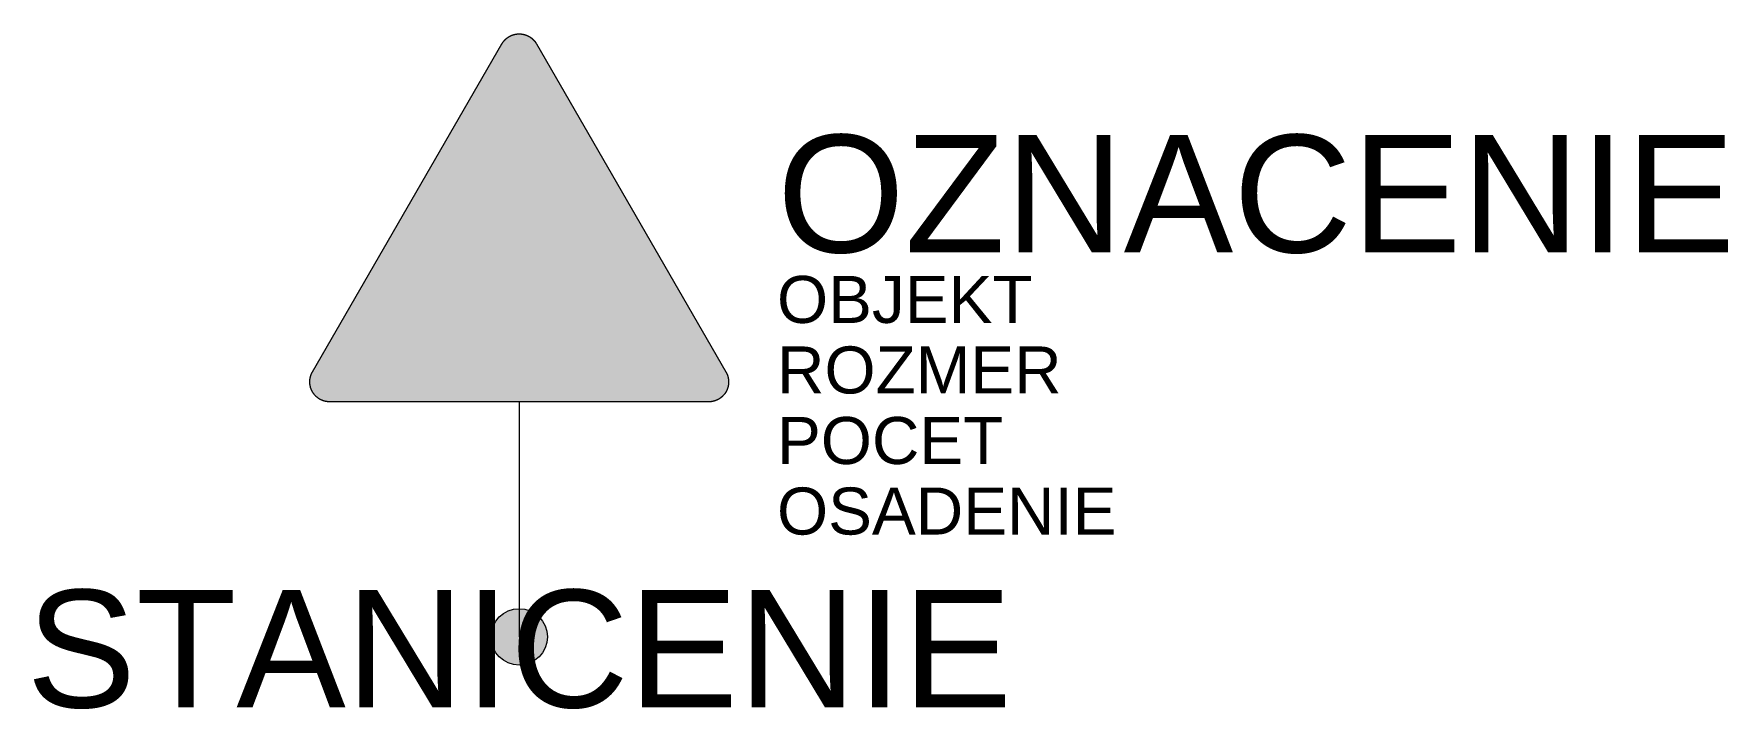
# Model space of a CAD drawing. Header units: metres. Extents: x -10.3 to 25.7, y -1.5 to 12.8.
import ezdxf
from ezdxf.enums import TextEntityAlignment as Align

# ---------------------------------------------------------------- set-up
doc = ezdxf.new("R2010")
doc.units = ezdxf.units.M
doc.layers.get('Defpoints').update_dxf_attribs({"color": 140, "lineweight": 5})
doc.styles.get("Standard").update_dxf_attribs({"font": 'arial.ttf'})

msp = doc.modelspace()

# ---------------------------------------------------------------- hatches: boundary and pattern name
at = {"true_color": 0xf1efea}
msp.add_hatch(color=7, dxfattribs=at).paths.add_polyline_path([(-4.029261, 5.000027), (-4.034526, 5.000048), (-4.039785, 5.000126), (-4.045041, 5.000279), (-4.0503, 5.000507), (-4.055481, 5.00081), (-4.06074, 5.001191), (-4.065921, 5.001572), (-4.071102, 5.002031), (-4.076283, 5.00264), (-4.081467, 5.003249), (-4.086648, 5.003858), (-4.091829, 5.00462), (-4.096935, 5.00546), (-4.102041, 5.006297), (-4.107144, 5.007212), (-4.11225, 5.008202), (-4.117356, 5.00927), (-4.122384, 5.010335), (-4.127415, 5.011556), (-4.132443, 5.012774), (-4.137474, 5.01407), (-4.142502, 5.015441), (-4.147455, 5.016812), (-4.152408, 5.018261), (-4.157361, 5.01986), (-4.162239, 5.021384), (-4.167114, 5.023061), (-4.171992, 5.024813), (-4.176867, 5.026568), (-4.18167, 5.028395), (-4.18647, 5.0303), (-4.19127, 5.032205), (-4.195995, 5.034263), (-4.200795, 5.036321), (-4.205442, 5.038379), (-4.210167, 5.040587), (-4.214817, 5.042798), (-4.219464, 5.045084), (-4.224036, 5.047445), (-4.228608, 5.049884), (-4.23318, 5.052323), (-4.237677, 5.054837), (-4.242171, 5.057429), (-4.24659, 5.060096), (-4.251012, 5.062763), (-4.255431, 5.065505), (-4.259775, 5.068247), (-4.264116, 5.071145), (-4.26846, 5.07404), (-4.272729, 5.07701), (-4.27692, 5.079983), (-4.281111, 5.083106), (-4.285302, 5.086232), (-4.289415, 5.089355), (-4.293531, 5.092631), (-4.297569, 5.09591), (-4.301607, 5.099186), (-4.30557, 5.102615), (-4.309533, 5.106044), (-4.313418, 5.109548), (-4.317228, 5.113055), (-4.321116, 5.116634), (-4.324848, 5.120294), (-4.328583, 5.124026), (-4.332315, 5.127761), (-4.335975, 5.131571), (-4.339554, 5.135381), (-4.343061, 5.139191), (-4.346565, 5.143154), (-4.349994, 5.147039), (-4.353423, 5.151077), (-4.356699, 5.15504), (-4.360053, 5.159078), (-4.363254, 5.163194), (-4.366455, 5.167307), (-4.369578, 5.171498), (-4.372626, 5.175689), (-4.375599, 5.179958), (-4.378569, 5.184149), (-4.381464, 5.188493), (-4.384362, 5.192834), (-4.387104, 5.197178), (-4.389846, 5.201597), (-4.392591, 5.206019), (-4.39518, 5.210438), (-4.397772, 5.214932), (-4.400286, 5.219429), (-4.402725, 5.224001), (-4.405164, 5.228573), (-4.407525, 5.233145), (-4.409811, 5.237792), (-4.412022, 5.242442), (-4.41423, 5.247167), (-4.416366, 5.251814), (-4.418421, 5.256614), (-4.420404, 5.261339), (-4.422384, 5.266139), (-4.424214, 5.270939), (-4.426041, 5.275742), (-4.427871, 5.280617), (-4.429548, 5.285495), (-4.431225, 5.29037), (-4.432824, 5.295248), (-4.434348, 5.300201), (-4.435797, 5.305154), (-4.437243, 5.310182), (-4.438539, 5.315135), (-4.439835, 5.320166), (-4.441131, 5.325194), (-4.442274, 5.330225), (-4.443339, 5.335253), (-4.444407, 5.340359), (-4.445397, 5.345465), (-4.446312, 5.350568), (-4.447227, 5.355674), (-4.447989, 5.360855), (-4.448751, 5.365961), (-4.449435, 5.371142), (-4.450044, 5.376326), (-4.450578, 5.381507), (-4.451037, 5.386688), (-4.451493, 5.391869), (-4.451799, 5.397128), (-4.452102, 5.402309), (-4.45233, 5.407568), (-4.452483, 5.412824), (-4.452636, 5.418083), (-4.452636, 5.423339), (-4.452636, 5.426768), (-4.452561, 5.430275), (-4.452483, 5.433779), (-4.452408, 5.437208), (-4.452255, 5.440715), (-4.452102, 5.444219), (-4.451949, 5.447648), (-4.451721, 5.451152), (-4.451493, 5.454581), (-4.451187, 5.45801), (-4.450884, 5.461517), (-4.450578, 5.464946), (-4.450197, 5.468375), (-4.449816, 5.471804), (-4.449435, 5.475308), (-4.448979, 5.478737), (-4.44852, 5.482166), (-4.448064, 5.485595), (-4.44753, 5.488949), (-4.446921, 5.492378), (-4.446387, 5.495807), (-4.445778, 5.499236), (-4.445169, 5.502587), (-4.444482, 5.506016), (-4.443798, 5.50937), (-4.443036, 5.512799), (-4.442349, 5.516153), (-4.441587, 5.519504), (-4.44075, 5.522858), (-4.43991, 5.526209), (-4.439073, 5.529563), (-4.438158, 5.532917), (-4.437321, 5.536268), (-4.436328, 5.539544), (-4.435416, 5.542898), (-4.434423, 5.546174), (-4.433358, 5.549528), (-4.432368, 5.552804), (-4.4313, 5.55608), (-4.430157, 5.559356), (-4.429014, 5.562635), (-4.427871, 5.565833), (-4.426728, 5.569112), (-4.42551, 5.572388), (-4.424289, 5.575589), (-4.422993, 5.578787), (-4.421775, 5.582066), (-4.420404, 5.585264), (-4.419108, 5.58839), (-4.417737, 5.591591), (-4.416366, 5.594789), (-4.414917, 5.597915), (-4.413468, 5.601116), (-4.412022, 5.604239), (-4.410498, 5.607362), (-4.408974, 5.610488), (-4.40745, 5.613611), (-4.405848, 5.616659), (-4.404249, 5.619785), (-4.40265, 5.622833), (-4.400973, 5.625881), (-4.399371, 5.628929), (-4.397619, 5.631977), (-4.395942, 5.635025), (-0.366591, 12.613952), (-0.364887, 12.616925), (-0.363135, 12.619898), (-0.361305, 12.622868), (-0.359478, 12.625841), (-0.357648, 12.628811), (-0.355743, 12.631709), (-0.353838, 12.634604), (-0.351933, 12.637499), (-0.350028, 12.640394), (-0.348048, 12.643214), (-0.346065, 12.646109), (-0.344085, 12.648929), (-0.342027, 12.651749), (-0.339969, 12.654491), (-0.337911, 12.657311), (-0.335778, 12.660053), (-0.333645, 12.662798), (-0.331512, 12.665465), (-0.329379, 12.668207), (-0.327168, 12.670874), (-0.324957, 12.673541), (-0.322749, 12.676208), (-0.320538, 12.6788), (-0.318252, 12.681389), (-0.315966, 12.683981), (-0.31368, 12.686573), (-0.311319, 12.689087), (-0.308955, 12.691676), (-0.306594, 12.694115), (-0.304233, 12.696629), (-0.301794, 12.699146), (-0.299355, 12.701582), (-0.296916, 12.704021), (-0.294402, 12.706385), (-0.291963, 12.708821), (-0.289449, 12.711185), (-0.286935, 12.713546), (-0.284343, 12.715832), (-0.281754, 12.718196), (-0.279237, 12.720482), (-0.27657, 12.72269), (-0.273981, 12.724976), (-0.271314, 12.727187), (-0.268647, 12.729395), (-0.26598, 12.731606), (-0.263313, 12.733739), (-0.260568, 12.735872), (-0.257826, 12.738008), (-0.255084, 12.740141), (-0.252339, 12.742199), (-0.249519, 12.744254), (-0.246702, 12.746237), (-0.243882, 12.748295), (-0.241062, 12.750275), (-0.238167, 12.752255), (-0.235272, 12.75416), (-0.232374, 12.756065), (-0.229479, 12.75797), (-0.226584, 12.759875), (-0.223611, 12.761705), (-0.220641, 12.763535), (-0.217668, 12.765287), (-0.214698, 12.767114), (-0.211725, 12.768869), (-0.208677, 12.770543), (-0.205629, 12.772298), (-0.202581, 12.773972), (-0.199533, 12.775574), (-0.196485, 12.777251), (-0.193362, 12.77885), (-0.190236, 12.780374), (-0.187188, 12.781973), (-0.184065, 12.783497), (-0.180939, 12.784946), (-0.177741, 12.78647), (-0.174615, 12.787841), (-0.171492, 12.78929), (-0.168291, 12.790661), (-0.16509, 12.792032), (-0.161889, 12.793403), (-0.158691, 12.794699), (-0.15549, 12.795995), (-0.152289, 12.797213), (-0.149013, 12.798434), (-0.145812, 12.799652), (-0.142536, 12.800873), (-0.13926, 12.802016), (-0.135981, 12.803081), (-0.132705, 12.804224), (-0.129429, 12.805292), (-0.126153, 12.806357), (-0.122877, 12.80735), (-0.119523, 12.80834), (-0.116247, 12.80933), (-0.112893, 12.810245), (-0.109542, 12.81116), (-0.106263, 12.811997), (-0.102912, 12.812912), (-0.099558, 12.813674), (-0.096207, 12.814511), (-0.092778, 12.815273), (-0.089424, 12.816035), (-0.08607, 12.816722), (-0.082641, 12.817406), (-0.07929, 12.818093), (-0.075861, 12.818702), (-0.072507, 12.819311), (-0.069078, 12.819923), (-0.065649, 12.820454), (-0.06222, 12.820988), (-0.058791, 12.821447), (-0.055362, 12.821903), (-0.051933, 12.822359), (-0.048504, 12.822818), (-0.045075, 12.823199), (-0.041646, 12.823502), (-0.038142, 12.823883), (-0.034713, 12.824189), (-0.031284, 12.824417), (-0.027777, 12.824645), (-0.024348, 12.824876), (-0.020844, 12.825026), (-0.017415, 12.825257), (-0.013911, 12.825332), (-0.010482, 12.825485), (-0.006975, 12.82556), (-0.003471, 12.82556), (-0.000042, 12.82556), (0.003465, 12.82556), (0.006969, 12.82556), (0.010398, 12.825485), (0.013902, 12.825332), (0.017409, 12.825257), (0.020838, 12.825026), (0.024342, 12.824876), (0.027771, 12.824645), (0.0312, 12.824417), (0.034707, 12.824189), (0.038136, 12.823883), (0.041565, 12.823502), (0.045069, 12.823199), (0.048498, 12.822818), (0.051927, 12.822359), (0.055356, 12.821903), (0.058785, 12.821447), (0.062214, 12.820988), (0.065643, 12.820454), (0.069072, 12.819923), (0.072426, 12.819311), (0.075855, 12.818702), (0.079284, 12.818093), (0.082635, 12.817406), (0.086064, 12.816722), (0.089418, 12.816035), (0.092769, 12.815273), (0.096123, 12.814511), (0.099477, 12.813674), (0.102828, 12.812912), (0.106182, 12.811997), (0.109533, 12.81116), (0.112887, 12.810245), (0.116241, 12.80933), (0.119517, 12.80834), (0.122868, 12.80735), (0.126147, 12.806357), (0.129423, 12.805292), (0.132699, 12.804224), (0.135975, 12.803081), (0.139251, 12.802016), (0.14253, 12.800873), (0.145728, 12.799652), (0.149007, 12.798434), (0.152205, 12.797213), (0.155484, 12.795995), (0.158682, 12.794699), (0.161883, 12.793403), (0.165084, 12.792032), (0.168207, 12.790661), (0.171408, 12.78929), (0.174609, 12.787841), (0.177732, 12.78647), (0.180858, 12.784946), (0.183981, 12.783497), (0.187107, 12.781973), (0.19023, 12.780374), (0.193353, 12.77885), (0.196401, 12.777251), (0.199449, 12.775574), (0.202575, 12.773972), (0.205623, 12.772298), (0.208593, 12.770543), (0.211641, 12.768869), (0.214689, 12.767114), (0.217662, 12.765287), (0.220635, 12.763535), (0.223605, 12.761705), (0.2265, 12.759875), (0.229473, 12.75797), (0.232368, 12.756065), (0.235263, 12.75416), (0.238161, 12.752255), (0.240978, 12.750275), (0.243876, 12.748295), (0.246693, 12.746237), (0.249438, 12.744254), (0.252258, 12.742199), (0.255, 12.740141), (0.25782, 12.738008), (0.260562, 12.735872), (0.263229, 12.733739), (0.265974, 12.731606), (0.268641, 12.729395), (0.271308, 12.727187), (0.273897, 12.724976), (0.276564, 12.72269), (0.279156, 12.720482), (0.281745, 12.718196), (0.284337, 12.715832), (0.286851, 12.713546), (0.289443, 12.711185), (0.291957, 12.708821), (0.294396, 12.706385), (0.29691, 12.704021), (0.299349, 12.701582), (0.301788, 12.699146), (0.304149, 12.696629), (0.306588, 12.694115), (0.308949, 12.691676), (0.311313, 12.689087), (0.313599, 12.686573), (0.31596, 12.683981), (0.318246, 12.681389), (0.320457, 12.6788), (0.322743, 12.676208), (0.324951, 12.673541), (0.327162, 12.670874), (0.32937, 12.668207), (0.331506, 12.665465), (0.333639, 12.662798), (0.335772, 12.660053), (0.337905, 12.657311), (0.339963, 12.654491), (0.342021, 12.651749), (0.344001, 12.648929), (0.346059, 12.646109), (0.348039, 12.643214), (0.349944, 12.640394), (0.351927, 12.637499), (0.353832, 12.634604), (0.355737, 12.631709), (0.357564, 12.628811), (0.359469, 12.625841), (0.361299, 12.622868), (0.363051, 12.619898), (0.364881, 12.616925), (0.366558, 12.613877), (4.395909, 5.635025), (4.397613, 5.631977), (4.39929, 5.628929), (4.400967, 5.625881), (4.402641, 5.622833), (4.404243, 5.619785), (4.405842, 5.616659), (4.407444, 5.613611), (4.408968, 5.610488), (4.410492, 5.607362), (4.412016, 5.604239), (4.413462, 5.601116), (4.414911, 5.597915), (4.416282, 5.594789), (4.417731, 5.591591), (4.419102, 5.58839), (4.420398, 5.585264), (4.421691, 5.582066), (4.422987, 5.578787), (4.424283, 5.575589), (4.425501, 5.572388), (4.426722, 5.569112), (4.427865, 5.565833), (4.429008, 5.562635), (4.430151, 5.559356), (4.431216, 5.55608), (4.432284, 5.552804), (4.433352, 5.549528), (4.434342, 5.546174), (4.435332, 5.542898), (4.436322, 5.539544), (4.437237, 5.536268), (4.438152, 5.532917), (4.439067, 5.529563), (4.439904, 5.526209), (4.440741, 5.522858), (4.441503, 5.519504), (4.442265, 5.516153), (4.443027, 5.512799), (4.443714, 5.50937), (4.444476, 5.506016), (4.445085, 5.502587), (4.445772, 5.499236), (4.446306, 5.495807), (4.446915, 5.492378), (4.447449, 5.488949), (4.44798, 5.485595), (4.448514, 5.482166), (4.448973, 5.478737), (4.449354, 5.475308), (4.44981, 5.471804), (4.450191, 5.468375), (4.450572, 5.464946), (4.450878, 5.461517), (4.451181, 5.45801), (4.451409, 5.454581), (4.45164, 5.451152), (4.451868, 5.447648), (4.452096, 5.444219), (4.452249, 5.440715), (4.452324, 5.437208), (4.452477, 5.433779), (4.452552, 5.430275), (4.452552, 5.426768), (4.452552, 5.423339), (4.452552, 5.418083), (4.452477, 5.412824), (4.452324, 5.407568), (4.452096, 5.402309), (4.45179, 5.397128), (4.451409, 5.391869), (4.451028, 5.386688), (4.450497, 5.381507), (4.449963, 5.376326), (4.449354, 5.371142), (4.448667, 5.365961), (4.44798, 5.360855), (4.447143, 5.355674), (4.446306, 5.350568), (4.445391, 5.345465), (4.444401, 5.340359), (4.443333, 5.335253), (4.44219, 5.330225), (4.441047, 5.325194), (4.439829, 5.320166), (4.438533, 5.315135), (4.437162, 5.310182), (4.435788, 5.305154), (4.434264, 5.300201), (4.43274, 5.295248), (4.431141, 5.29037), (4.429542, 5.285495), (4.427787, 5.280617), (4.426035, 5.275742), (4.424208, 5.270939), (4.422303, 5.266139), (4.420398, 5.261339), (4.41834, 5.256614), (4.416282, 5.251814), (4.414149, 5.247167), (4.412016, 5.242442), (4.40973, 5.237792), (4.407444, 5.233145), (4.405158, 5.228573), (4.402719, 5.224001), (4.40028, 5.219429), (4.397766, 5.214932), (4.395174, 5.210438), (4.392507, 5.206019), (4.38984, 5.201597), (4.387098, 5.197178), (4.384278, 5.192834), (4.381458, 5.188493), (4.378563, 5.184149), (4.37559, 5.179958), (4.37262, 5.175689), (4.369494, 5.171498), (4.366371, 5.167307), (4.363248, 5.163194), (4.359969, 5.159078), (4.356693, 5.15504), (4.353417, 5.151077), (4.349988, 5.147039), (4.346559, 5.143154), (4.343055, 5.139191), (4.339548, 5.135381), (4.335966, 5.131571), (4.332309, 5.127761), (4.328577, 5.124026), (4.324842, 5.120294), (4.321107, 5.116634), (4.317222, 5.113055), (4.313412, 5.109548), (4.309449, 5.106044), (4.305564, 5.102615), (4.301526, 5.099186), (4.297563, 5.09591), (4.293525, 5.092631), (4.289409, 5.089355), (4.285293, 5.086232), (4.281102, 5.083106), (4.276911, 5.079983), (4.272645, 5.07701), (4.268379, 5.07404), (4.26411, 5.071145), (4.259766, 5.068247), (4.255425, 5.065505), (4.251003, 5.062763), (4.246584, 5.060096), (4.242165, 5.057429), (4.237668, 5.054837), (4.233174, 5.052323), (4.228602, 5.049884), (4.22403, 5.047445), (4.21938, 5.045084), (4.214808, 5.042798), (4.210161, 5.040587), (4.205436, 5.038379), (4.200711, 5.036321), (4.195989, 5.034263), (4.191264, 5.032205), (4.186464, 5.0303), (4.181661, 5.028395), (4.176861, 5.026568), (4.171986, 5.024813), (4.167108, 5.023061), (4.16223, 5.021384), (4.157277, 5.01986), (4.152402, 5.018261), (4.147449, 5.016812), (4.142418, 5.015441), (4.137465, 5.01407), (4.132437, 5.012774), (4.127409, 5.011556), (4.122378, 5.010335), (4.117272, 5.00927), (4.112244, 5.008202), (4.107138, 5.007212), (4.102032, 5.006297), (4.096929, 5.00546), (4.091745, 5.00462), (4.086642, 5.003858), (4.081458, 5.003249), (4.076277, 5.00264), (4.071096, 5.002031), (4.065915, 5.001572), (4.060656, 5.001191), (4.055475, 5.00081), (4.050216, 5.000507), (4.045035, 5.000279), (4.039779, 5.000126), (4.03452, 5.000048), (4.029261, 4.999973)])
at = {"true_color": 0xba1e10}
h = msp.add_hatch(color=22, dxfattribs=at)
h.paths.add_polyline_path([(-4.029261, 5.158775), (-4.036128, 5.15885), (-4.042908, 5.159078), (-4.049613, 5.159537), (-4.056321, 5.160068), (-4.063026, 5.16083), (-4.069578, 5.161823), (-4.076133, 5.162888), (-4.08261, 5.164109), (-4.089009, 5.16548), (-4.095411, 5.167079), (-4.101735, 5.168756), (-4.107984, 5.170661), (-4.114155, 5.172641), (-4.120251, 5.174777), (-4.126272, 5.177063), (-4.13229, 5.179499), (-4.138158, 5.182091), (-4.144026, 5.184833), (-4.149741, 5.187653), (-4.155381, 5.190701), (-4.161018, 5.193827), (-4.166505, 5.197025), (-4.171914, 5.200454), (-4.177248, 5.203961), (-4.182432, 5.207543), (-4.187613, 5.211275), (-4.192641, 5.215163), (-4.197594, 5.219201), (-4.202472, 5.223239), (-4.207197, 5.227505), (-4.211844, 5.231774), (-4.216341, 5.236268), (-4.220835, 5.240765), (-4.225104, 5.245412), (-4.22937, 5.250215), (-4.233486, 5.255015), (-4.237446, 5.259968), (-4.241334, 5.264996), (-4.245066, 5.270177), (-4.248648, 5.275436), (-4.252155, 5.280695), (-4.255584, 5.286104), (-4.258782, 5.291666), (-4.261908, 5.297228), (-4.264956, 5.302868), (-4.267776, 5.308658), (-4.270518, 5.314451), (-4.27311, 5.320319), (-4.275546, 5.326337), (-4.277832, 5.332358), (-4.279968, 5.338454), (-4.281948, 5.344625), (-4.283853, 5.350874), (-4.28553, 5.357198), (-4.287129, 5.3636), (-4.2885, 5.369999), (-4.289721, 5.376476), (-4.290864, 5.383031), (-4.291779, 5.389661), (-4.292541, 5.396288), (-4.293072, 5.402996), (-4.293531, 5.409701), (-4.293759, 5.416481), (-4.293912, 5.423339), (-4.293834, 5.425475), (-4.293834, 5.427683), (-4.293834, 5.429816), (-4.293759, 5.432027), (-4.293684, 5.43416), (-4.293531, 5.436371), (-4.293453, 5.438504), (-4.293303, 5.440715), (-4.29315, 5.442848), (-4.292997, 5.445056), (-4.292769, 5.447192), (-4.292616, 5.449325), (-4.292388, 5.451458), (-4.29216, 5.453669), (-4.291854, 5.455802), (-4.291626, 5.457935), (-4.29132, 5.460068), (-4.291017, 5.462201), (-4.290711, 5.464337), (-4.29033, 5.46647), (-4.289949, 5.468603), (-4.289568, 5.470736), (-4.289187, 5.472869), (-4.288806, 5.475005), (-4.28835, 5.477138), (-4.287891, 5.479196), (-4.287435, 5.481329), (-4.286976, 5.483462), (-4.286445, 5.48552), (-4.285911, 5.487653), (-4.285377, 5.489711), (-4.284843, 5.491769), (-4.284309, 5.493902), (-4.2837, 5.49596), (-4.283091, 5.498015), (-4.282482, 5.500073), (-4.281873, 5.502206), (-4.281186, 5.504264), (-4.280499, 5.506247), (-4.279815, 5.508302), (-4.279128, 5.51036), (-4.278444, 5.512418), (-4.277682, 5.514476), (-4.27692, 5.516456), (-4.276158, 5.518514), (-4.275396, 5.520494), (-4.274556, 5.522477), (-4.273719, 5.524535), (-4.272879, 5.526515), (-4.272042, 5.528495), (-4.271205, 5.530478), (-4.27029, 5.532458), (-4.269375, 5.534441), (-4.26846, 5.536346), (-4.267545, 5.538326), (-4.266633, 5.540306), (-4.26564, 5.542211), (-4.26465, 5.544194), (-4.26366, 5.546099), (-4.26267, 5.548004), (-4.261602, 5.549909), (-4.260537, 5.551814), (-4.259469, 5.553719), (-4.258401, 5.555624), (-0.229092, 12.534575), (-0.22689, 12.538364), (-0.224604, 12.542096), (-0.22224, 12.545831), (-0.219801, 12.549488), (-0.217365, 12.553145), (-0.214773, 12.556727), (-0.212259, 12.560231), (-0.209592, 12.563738), (-0.206925, 12.567167), (-0.20418, 12.570518), (-0.201363, 12.573872), (-0.198543, 12.577148), (-0.195648, 12.580349), (-0.192675, 12.58355), (-0.189702, 12.586673), (-0.186654, 12.589721), (-0.183606, 12.592769), (-0.180483, 12.595742), (-0.177282, 12.598637), (-0.174081, 12.601457), (-0.170805, 12.604277), (-0.167529, 12.607019), (-0.164175, 12.609761), (-0.160824, 12.612353), (-0.157395, 12.614945), (-0.153888, 12.617459), (-0.150384, 12.619898), (-0.14688, 12.622334), (-0.143298, 12.624698), (-0.139641, 12.626984), (-0.135981, 12.629192), (-0.132324, 12.631403), (-0.128592, 12.633461), (-0.124782, 12.635519), (-0.121047, 12.637499), (-0.117162, 12.639479), (-0.113352, 12.641309), (-0.109464, 12.643139), (-0.105501, 12.644891), (-0.101616, 12.646568), (-0.097578, 12.648167), (-0.093615, 12.649691), (-0.089577, 12.651215), (-0.085539, 12.652664), (-0.081423, 12.653957), (-0.077307, 12.655253), (-0.073194, 12.656474), (-0.069078, 12.657692), (-0.064887, 12.65876), (-0.060696, 12.659825), (-0.05643, 12.66074), (-0.052239, 12.661655), (-0.04797, 12.662492), (-0.043704, 12.663179), (-0.03936, 12.663863), (-0.035094, 12.664475), (-0.03075, 12.665006), (-0.026406, 12.66554), (-0.021987, 12.665921), (-0.017643, 12.666227), (-0.013224, 12.66653), (-0.00888, 12.666683), (-0.004461, 12.666761), (-0.000042, 12.666836), (0.004377, 12.666761), (0.008799, 12.666683), (0.013218, 12.66653), (0.017637, 12.666227), (0.021981, 12.665921), (0.026325, 12.66554), (0.030666, 12.665006), (0.03501, 12.664475), (0.039354, 12.663863), (0.04362, 12.663179), (0.047889, 12.662492), (0.052155, 12.661655), (0.056424, 12.66074), (0.060615, 12.659825), (0.064881, 12.65876), (0.068997, 12.657692), (0.073188, 12.656474), (0.077301, 12.655253), (0.081417, 12.653957), (0.08553, 12.652664), (0.089571, 12.651215), (0.093609, 12.649691), (0.097572, 12.648167), (0.101532, 12.646568), (0.105495, 12.644891), (0.109458, 12.643139), (0.113343, 12.641309), (0.117153, 12.639479), (0.120963, 12.637499), (0.124773, 12.635519), (0.128583, 12.633461), (0.132243, 12.631403), (0.135975, 12.629192), (0.139632, 12.626984), (0.143214, 12.624698), (0.146796, 12.622334), (0.150378, 12.619898), (0.153882, 12.617459), (0.157311, 12.614945), (0.16074, 12.612353), (0.164169, 12.609761), (0.167523, 12.607019), (0.170799, 12.604277), (0.174075, 12.601457), (0.177276, 12.598637), (0.180477, 12.595742), (0.1836, 12.592769), (0.186648, 12.589721), (0.189696, 12.586673), (0.192669, 12.58355), (0.195639, 12.580349), (0.198537, 12.577148), (0.201354, 12.573872), (0.204174, 12.570518), (0.206919, 12.567167), (0.209586, 12.563738), (0.212253, 12.560231), (0.214842, 12.556727), (0.217356, 12.553145), (0.219795, 12.549488), (0.222234, 12.545831), (0.224595, 12.542096), (0.226881, 12.538364), (0.229167, 12.534554), (4.258443, 5.555651), (4.259463, 5.553719), (4.260528, 5.551814), (4.261596, 5.549909), (4.262664, 5.548004), (4.263654, 5.546099), (4.264644, 5.544194), (4.265634, 5.542211), (4.266549, 5.540306), (4.267539, 5.538326), (4.268454, 5.536346), (4.269369, 5.534441), (4.270284, 5.532458), (4.271196, 5.530478), (4.272036, 5.528495), (4.272873, 5.526515), (4.273713, 5.524535), (4.27455, 5.522477), (4.275312, 5.520494), (4.276149, 5.518514), (4.276911, 5.516456), (4.277673, 5.514476), (4.27836, 5.512418), (4.279122, 5.51036), (4.279809, 5.508302), (4.280493, 5.506247), (4.28118, 5.504264), (4.281789, 5.502206), (4.282476, 5.500073), (4.283085, 5.498015), (4.283694, 5.49596), (4.284228, 5.493902), (4.284837, 5.491769), (4.285371, 5.489711), (4.285905, 5.487653), (4.286436, 5.48552), (4.286895, 5.483462), (4.287429, 5.481329), (4.287885, 5.479196), (4.288341, 5.477138), (4.288722, 5.475005), (4.289181, 5.472869), (4.289562, 5.470736), (4.289943, 5.468603), (4.290324, 5.46647), (4.290627, 5.464337), (4.290933, 5.462201), (4.291239, 5.460068), (4.291542, 5.457935), (4.291848, 5.455802), (4.292076, 5.453669), (4.292304, 5.451458), (4.292532, 5.449325), (4.292763, 5.447192), (4.292913, 5.445056), (4.293144, 5.442848), (4.293294, 5.440715), (4.293372, 5.438504), (4.293525, 5.436371), (4.2936, 5.43416), (4.293675, 5.432027), (4.293753, 5.429816), (4.293828, 5.427683), (4.293828, 5.425475), (4.293828, 5.423339), (4.293753, 5.416481), (4.293525, 5.409701), (4.293066, 5.402996), (4.292457, 5.396288), (4.291695, 5.389661), (4.29078, 5.383031), (4.289715, 5.376476), (4.288494, 5.369999), (4.287048, 5.3636), (4.285524, 5.357198), (4.283769, 5.350874), (4.281942, 5.344625), (4.279959, 5.338454), (4.277751, 5.332358), (4.275465, 5.326337), (4.273026, 5.320319), (4.270434, 5.314451), (4.267767, 5.308658), (4.264872, 5.302868), (4.261902, 5.297228), (4.258776, 5.291666), (4.2555, 5.286104), (4.252146, 5.280695), (4.248642, 5.275436), (4.24506, 5.270177), (4.24125, 5.264996), (4.23744, 5.259968), (4.233402, 5.255015), (4.229286, 5.250215), (4.225095, 5.245412), (4.220754, 5.240765), (4.216332, 5.236268), (4.211838, 5.231774), (4.207188, 5.227505), (4.202388, 5.223239), (4.197588, 5.219201), (4.192635, 5.215163), (4.187529, 5.211275), (4.182423, 5.207543), (4.177167, 5.203961), (4.171833, 5.200454), (4.166421, 5.197025), (4.160937, 5.193827), (4.155372, 5.190701), (4.149735, 5.187653), (4.143942, 5.184833), (4.138152, 5.182091), (4.132284, 5.179499), (4.126266, 5.177063), (4.120245, 5.174777), (4.114149, 5.172641), (4.107978, 5.170661), (4.101729, 5.168756), (4.095405, 5.167079), (4.089003, 5.16548), (4.082601, 5.164109), (4.076124, 5.162888), (4.069572, 5.161823), (4.062942, 5.16083), (4.056312, 5.160068), (4.049607, 5.159537), (4.042902, 5.159078), (4.036119, 5.15885), (4.029261, 5.158775)])
h.paths.add_polyline_path([(-3.11268, 5.952527), (0.000015, 11.34395), (3.112755, 5.952527)], flags=16)
at = {"true_color": 0x292829}
h = msp.add_hatch(color=250, dxfattribs=at)
h.paths.add_polyline_path([(-0.23811, 8.810027), (-0.499011, 8.810027), (-0.505551, 8.809898), (-0.512028, 8.809745), (-0.518505, 8.809364), (-0.524907, 8.808905), (-0.531309, 8.808374), (-0.537708, 8.807612), (-0.544032, 8.806772), (-0.550359, 8.805857), (-0.556605, 8.804714), (-0.562854, 8.803571), (-0.569028, 8.8022), (-0.575199, 8.800754), (-0.581295, 8.799152), (-0.587391, 8.797475), (-0.593412, 8.795648), (-0.599355, 8.793743), (-0.605298, 8.791685), (-0.611166, 8.789552), (-0.617034, 8.787266), (-0.622749, 8.784902), (-0.628539, 8.782388), (-0.634179, 8.779799), (-0.639816, 8.777132), (-0.645303, 8.774312), (-0.65079, 8.771417), (-0.656277, 8.768369), (-0.661611, 8.765243), (-0.666945, 8.761967), (-0.672126, 8.758691), (-0.677307, 8.755262), (-0.682413, 8.75168), (-0.687441, 8.748023), (-0.692394, 8.744288), (-0.697347, 8.740478), (-0.702147, 8.736593), (-0.706872, 8.732555), (-0.711522, 8.728439), (-0.716094, 8.724248), (-0.720588, 8.719982), (-0.725007, 8.71556), (-0.729351, 8.711141), (-0.733542, 8.706569), (-0.737733, 8.701922), (-0.741771, 8.697197), (-0.745812, 8.692397), (-0.749697, 8.687444), (-0.753507, 8.682491), (-0.757164, 8.67746), (-0.760821, 8.672279), (-0.764328, 8.667098), (-0.767679, 8.661764), (-0.771033, 8.65643), (-0.774234, 8.650943), (-0.777357, 8.645456), (-0.78033, 8.639894), (-0.783225, 8.634179), (-0.786045, 8.628464), (-0.788712, 8.622674), (-0.791226, 8.616806), (-0.79374, 8.610863), (-0.796026, 8.604842), (-0.798237, 8.598746), (-0.80037, 8.59265), (-0.80235, 8.586401), (-1.032855, 7.841693), (-1.035294, 7.842158), (-1.037733, 7.842614), (-1.040172, 7.84307), (-1.042611, 7.843604), (-1.045047, 7.844063), (-1.047486, 7.844519), (-1.049925, 7.8449), (-1.052439, 7.845356), (-1.054878, 7.845815), (-1.057317, 7.846196), (-1.059756, 7.846652), (-1.062192, 7.847033), (-1.064631, 7.847414), (-1.06707, 7.847795), (-1.069509, 7.848176), (-1.072023, 7.848557), (-1.074462, 7.848938), (-1.076901, 7.849319), (-1.079337, 7.849625), (-1.081776, 7.850006), (-1.08429, 7.850309), (-1.086729, 7.85069), (-1.089168, 7.850996), (-1.091682, 7.851302), (-1.094121, 7.851605), (-1.09656, 7.851911), (-1.099074, 7.852214), (-1.101513, 7.852445), (-1.103952, 7.852748), (-1.106466, 7.852976), (-1.108905, 7.853282), (-1.111341, 7.85351), (-1.113858, 7.853738), (-1.116294, 7.853969), (-1.118811, 7.854197), (-1.121247, 7.854425), (-1.123686, 7.854653), (-1.1262, 7.854881), (-1.128639, 7.855034), (-1.131153, 7.855262), (-1.133592, 7.855415), (-1.136106, 7.855643), (-1.138545, 7.855796), (-1.141059, 7.855949), (-1.143498, 7.856102), (-1.146012, 7.856255), (-1.148451, 7.856405), (-1.150965, 7.856483), (-1.153404, 7.856636), (-1.155918, 7.856711), (-1.158357, 7.856864), (-1.160871, 7.856939), (-1.16331, 7.857017), (-1.165824, 7.857092), (-1.168263, 7.857167), (-1.170777, 7.857245), (-1.173294, 7.85732), (-1.17573, 7.85732), (-1.178247, 7.857398), (-1.180683, 7.857398), (-1.1832, 7.857473), (-1.185714, 7.857473), (-1.188153, 7.857473), (-1.190667, 7.857473), (-1.200495, 7.857398), (-1.210326, 7.857245), (-1.220157, 7.856939), (-1.229985, 7.856483), (-1.239816, 7.855949), (-1.249569, 7.855262), (-1.259322, 7.8545), (-1.269075, 7.853588), (-1.278831, 7.852595), (-1.288506, 7.851452), (-1.298184, 7.850159), (-1.307862, 7.848785), (-1.317462, 7.847261), (-1.327065, 7.845662), (-1.336665, 7.843985), (-1.34619, 7.84208), (-1.355715, 7.8401), (-1.36524, 7.838042), (-1.37469, 7.835831), (-1.384137, 7.833545), (-1.393512, 7.831109), (-1.402884, 7.828592), (-1.412181, 7.825925), (-1.421475, 7.823183), (-1.430772, 7.820288), (-1.439994, 7.817315), (-1.449138, 7.814192), (-1.458282, 7.810991), (-1.467348, 7.807715), (-1.476417, 7.804286), (-1.485408, 7.800704), (-1.494399, 7.797047), (-1.503315, 7.793312), (-1.512231, 7.789427), (-1.520994, 7.785464), (-1.529832, 7.781426), (-1.53852, 7.777235), (-1.547205, 7.772891), (-1.555818, 7.768472), (-1.564428, 7.763975), (-1.572963, 7.759403), (-1.58142, 7.754678), (-1.589802, 7.749803), (-1.598184, 7.744925), (-1.606491, 7.739897), (-1.61472, 7.734716), (-1.622874, 7.729457), (-1.631025, 7.724123), (-1.639104, 7.718714), (-1.647105, 7.713149), (-1.655028, 7.707512), (-1.662879, 7.701719), (-1.670649, 7.695929), (-1.678422, 7.689986), (-1.68612, 7.68389), (-1.693662, 7.677716), (-1.701207, 7.67147), (-1.708674, 7.665143), (-1.716066, 7.658744), (-1.72338, 7.652189), (-1.730619, 7.645562), (-1.737783, 7.638779), (-1.744869, 7.631921), (-1.75188, 7.625063), (-1.758813, 7.617977), (-1.765671, 7.610891), (-1.772376, 7.603727), (-1.779006, 7.596488), (-1.785561, 7.589174), (-1.792038, 7.581782), (-1.798362, 7.574315), (-1.804611, 7.56677), (-1.810782, 7.559225), (-1.816803, 7.55153), (-1.822746, 7.543757), (-1.828614, 7.535984), (-1.834404, 7.528136), (-1.840044, 7.520213), (-1.845606, 7.512212), (-1.851015, 7.504133), (-1.856349, 7.495979), (-1.861608, 7.487828), (-1.866714, 7.479596), (-1.871817, 7.471292), (-1.876695, 7.46291), (-1.881573, 7.454528), (-1.886295, 7.446068), (-1.890867, 7.437536), (-1.895364, 7.428923), (-1.899783, 7.420313), (-1.904127, 7.411628), (-1.908318, 7.40294), (-1.912356, 7.394102), (-1.916319, 7.385339), (-1.920204, 7.376423), (-1.923939, 7.367507), (-1.927596, 7.358516), (-1.931178, 7.349525), (-1.934607, 7.340456), (-1.937883, 7.331387), (-1.941084, 7.322243), (-1.944207, 7.313099), (-1.94718, 7.30388), (-1.950075, 7.294583), (-1.95282, 7.285286), (-1.955487, 7.275992), (-1.958001, 7.266617), (-1.96044, 7.257245), (-1.962801, 7.247798), (-1.964934, 7.238348), (-1.967067, 7.228823), (-1.968972, 7.219298), (-1.970877, 7.209773), (-1.972554, 7.200173), (-1.974231, 7.19057), (-1.97568, 7.18097), (-1.977051, 7.171292), (-1.978347, 7.161614), (-1.97949, 7.151936), (-1.98048, 7.142183), (-1.981395, 7.13243), (-1.982232, 7.122677), (-1.982841, 7.112924), (-1.98345, 7.103093), (-1.983831, 7.093262), (-1.984137, 7.083434), (-1.984365, 7.073603), (-1.984365, 7.063775), (-1.984365, 7.053869), (-1.984137, 7.044038), (-1.983831, 7.034207), (-1.98345, 7.024379), (-1.982841, 7.014548), (-1.982232, 7.004795), (-1.981395, 6.995042), (-1.98048, 6.985289), (-1.97949, 6.975533), (-1.978347, 6.965858), (-1.977051, 6.95618), (-1.97568, 6.946502), (-1.974231, 6.936902), (-1.972554, 6.927299), (-1.970877, 6.917699), (-1.968972, 6.908174), (-1.967067, 6.898649), (-1.964934, 6.889124), (-1.962801, 6.879674), (-1.96044, 6.870302), (-1.958001, 6.860852), (-1.955487, 6.85148), (-1.95282, 6.842183), (-1.950075, 6.832889), (-1.94718, 6.823667), (-1.944207, 6.814448), (-1.941084, 6.805226), (-1.937883, 6.796082), (-1.934607, 6.787016), (-1.931178, 6.777947), (-1.927596, 6.768956), (-1.923939, 6.759965), (-1.920204, 6.751049), (-1.916319, 6.742211), (-1.912356, 6.73337), (-1.908318, 6.724607), (-1.904127, 6.715844), (-1.899783, 6.707159), (-1.895364, 6.698546), (-1.890867, 6.690014), (-1.886295, 6.681479), (-1.881573, 6.673019), (-1.876695, 6.664562), (-1.871817, 6.656255), (-1.866714, 6.647951), (-1.861608, 6.639722), (-1.856349, 6.63149), (-1.851015, 6.623414), (-1.845606, 6.615338), (-1.840044, 6.607337), (-1.834404, 6.599411), (-1.828614, 6.591563), (-1.822746, 6.583715), (-1.816803, 6.576017), (-1.810782, 6.568322), (-1.804611, 6.560702), (-1.798362, 6.553157), (-1.792038, 6.54569), (-1.785561, 6.538298), (-1.779006, 6.530984), (-1.772376, 6.523745), (-1.765671, 6.516581), (-1.758813, 6.509495), (-1.75188, 6.502484), (-1.744869, 6.495551), (-1.737783, 6.488693), (-1.730619, 6.481988), (-1.72338, 6.475358), (-1.716066, 6.468803), (-1.708674, 6.462326), (-1.701207, 6.456002), (-1.693662, 6.449753), (-1.68612, 6.443582), (-1.678422, 6.437561), (-1.670649, 6.431618), (-1.662879, 6.42575), (-1.655028, 6.420035), (-1.647105, 6.41432), (-1.639104, 6.408836), (-1.631025, 6.403349), (-1.622874, 6.398015), (-1.61472, 6.392756), (-1.606491, 6.38765), (-1.598184, 6.382622), (-1.589802, 6.377669), (-1.58142, 6.372869), (-1.572963, 6.368144), (-1.564428, 6.363497), (-1.555818, 6.359), (-1.547205, 6.354581), (-1.53852, 6.350312), (-1.529832, 6.346121), (-1.520994, 6.342008), (-1.512231, 6.338045), (-1.503315, 6.33416), (-1.494399, 6.330425), (-1.485408, 6.326768), (-1.476417, 6.323186), (-1.467348, 6.319757), (-1.458282, 6.316481), (-1.449138, 6.31328), (-1.439994, 6.310157), (-1.430772, 6.307184), (-1.421475, 6.304289), (-1.412181, 6.301544), (-1.402884, 6.298877), (-1.393512, 6.296363), (-1.384137, 6.293924), (-1.37469, 6.291638), (-1.36524, 6.28943), (-1.355715, 6.287372), (-1.34619, 6.285392), (-1.336665, 6.283562), (-1.327065, 6.28181), (-1.317462, 6.280208), (-1.307862, 6.278684), (-1.298184, 6.277313), (-1.288506, 6.276017), (-1.278831, 6.274874), (-1.269075, 6.273884), (-1.259322, 6.272969), (-1.249569, 6.272207), (-1.239816, 6.271523), (-1.229985, 6.270989), (-1.220157, 6.270533), (-1.210326, 6.270227), (-1.200495, 6.270074), (-1.190667, 6.269999), (-1.180761, 6.270074), (-1.17093, 6.270227), (-1.161102, 6.270533), (-1.151271, 6.270989), (-1.141518, 6.271523), (-1.131687, 6.272207), (-1.121934, 6.272969), (-1.112181, 6.273884), (-1.102503, 6.274874), (-1.09275, 6.276017), (-1.083072, 6.277313), (-1.073472, 6.278684), (-1.063794, 6.280208), (-1.054191, 6.28181), (-1.044591, 6.283562), (-1.035066, 6.285392), (-1.025541, 6.287372), (-1.016091, 6.28943), (-1.006566, 6.291638), (-0.997194, 6.293924), (-0.987747, 6.296363), (-0.978372, 6.298877), (-0.969078, 6.301544), (-0.959781, 6.304289), (-0.950559, 6.307184), (-0.94134, 6.310157), (-0.932121, 6.31328), (-0.922977, 6.316481), (-0.913908, 6.319757), (-0.904839, 6.323186), (-0.895848, 6.326768), (-0.886857, 6.330425), (-0.877941, 6.33416), (-0.869103, 6.338045), (-0.860262, 6.342008), (-0.851499, 6.346121), (-0.842736, 6.350312), (-0.834051, 6.354581), (-0.825441, 6.359), (-0.816906, 6.363497), (-0.808371, 6.368144), (-0.799914, 6.372869), (-0.791454, 6.377669), (-0.783072, 6.382622), (-0.774843, 6.38765), (-0.766536, 6.392756), (-0.758385, 6.398015), (-0.750231, 6.403349), (-0.74223, 6.408836), (-0.734229, 6.41432), (-0.726303, 6.420035), (-0.71838, 6.42575), (-0.710607, 6.431618), (-0.702834, 6.437561), (-0.695214, 6.443582), (-0.687594, 6.449753), (-0.680049, 6.456002), (-0.672582, 6.462326), (-0.66519, 6.468803), (-0.657876, 6.475358), (-0.650637, 6.481988), (-0.643473, 6.488693), (-0.636387, 6.495551), (-0.629376, 6.502484), (-0.622443, 6.509495), (-0.615585, 6.516581), (-0.60888, 6.523745), (-0.60225, 6.530984), (-0.595698, 6.538298), (-0.589221, 6.54569), (-0.582894, 6.553157), (-0.576648, 6.560702), (-0.570474, 6.568322), (-0.564456, 6.576017), (-0.55851, 6.583715), (-0.552645, 6.591563), (-0.546852, 6.599411), (-0.541215, 6.607337), (-0.535728, 6.615338), (-0.530241, 6.623414), (-0.524907, 6.63149), (-0.519648, 6.639722), (-0.514545, 6.647951), (-0.509514, 6.656255), (-0.504561, 6.664562), (-0.499761, 6.673019), (-0.495036, 6.681479), (-0.490389, 6.690014), (-0.485892, 6.698546), (-0.481473, 6.707159), (-0.477207, 6.715844), (-0.473016, 6.724607), (-0.4689, 6.73337), (-0.464937, 6.742211), (-0.461052, 6.751049), (-0.457317, 6.759965), (-0.45366, 6.768956), (-0.450156, 6.777947), (-0.446727, 6.787016), (-0.443373, 6.796082), (-0.440172, 6.805226), (-0.437049, 6.814448), (-0.434076, 6.823667), (-0.431181, 6.832889), (-0.428439, 6.842183), (-0.425772, 6.85148), (-0.423255, 6.860852), (-0.420819, 6.870302), (-0.418533, 6.879674), (-0.416322, 6.889124), (-0.414264, 6.898649), (-0.412284, 6.908174), (-0.410454, 6.917699), (-0.408702, 6.927299), (-0.407103, 6.936902), (-0.405579, 6.946502), (-0.404205, 6.95618), (-0.402987, 6.965858), (-0.401844, 6.975533), (-0.400776, 6.985289), (-0.399864, 6.995042), (-0.399102, 7.004795), (-0.398415, 7.014548), (-0.397881, 7.024379), (-0.397425, 7.034207), (-0.397119, 7.044038), (-0.396966, 7.053869), (-0.396891, 7.063775), (-0.396966, 7.071014), (-0.397044, 7.078328), (-0.397197, 7.085642), (-0.397425, 7.092959), (-0.397728, 7.100198), (-0.398109, 7.107512), (-0.398568, 7.114751), (-0.399024, 7.12199), (-0.399633, 7.129307), (-0.400245, 7.136546), (-0.400929, 7.143785), (-0.401691, 7.150946), (-0.402531, 7.158185), (-0.403443, 7.165424), (-0.404358, 7.172588), (-0.405426, 7.179749), (-0.406491, 7.186913), (-0.407634, 7.194077), (-0.408855, 7.201238), (-0.410151, 7.208324), (-0.411522, 7.215488), (-0.412968, 7.222574), (-0.414417, 7.22966), (-0.415941, 7.236749), (-0.417618, 7.243757), (-0.419217, 7.250846), (-0.420969, 7.257854), (-0.422799, 7.264865), (-0.424629, 7.271876), (-0.426609, 7.278809), (-0.428589, 7.285745), (-0.430647, 7.292678), (-0.43278, 7.299614), (-0.434916, 7.306547), (-0.437202, 7.313405), (-0.439488, 7.320263), (-0.441849, 7.327046), (-0.444288, 7.333904), (-0.446802, 7.340684), (-0.449316, 7.347467), (-0.451983, 7.354172), (-0.45465, 7.360955), (-0.457395, 7.36766), (-0.460137, 7.37429), (-0.463032, 7.380995), (-0.465927, 7.387625), (-0.468975, 7.394177), (-0.472023, 7.400807), (-0.475071, 7.407359), (-0.478272, 7.413836), (-0.481473, 7.420313), (-0.484827, 7.42679), (-0.488178, 7.433267), (-0.491532, 7.439669), (-0.495036, 7.446068), (-0.498543, 7.452395), (-0.502122, 7.458719), (-0.505782, 7.465043), (-0.509514, 7.471292), (-0.513324, 7.477541), (-0.517134, 7.483787), (-0.521022, 7.489961), (-0.524982, 7.496057), (-0.528945, 7.502228), (-0.533061, 7.508249), (-0.537174, 7.514267), (-0.54129, 7.520288), (-0.545556, 7.526231), (-0.549825, 7.532174), (-0.554169, 7.537967), (-0.55851, 7.543835), (-0.562932, 7.549625), (-0.567426, 7.55534), (-0.571923, 7.56098), (-0.576495, 7.566617), (-0.581142, 7.572257), (-0.585867, 7.577819), (-0.590592, 7.583306), (-0.595317, 7.588793), (-0.600117, 7.594202), (-0.604992, 7.599536), (-0.609945, 7.60487), (-0.614898, 7.610204), (-0.619929, 7.615385), (-0.624957, 7.620566), (-0.630063, 7.62575), (-0.635244, 7.630778), (-0.640425, 7.635884), (-0.645684, 7.640837), (-0.650943, 7.64579), (-0.656277, 7.650665), (-0.661611, 7.655543), (-0.66702, 7.660343), (-0.672507, 7.665068), (-0.677994, 7.669793), (-0.683556, 7.67444), (-0.689118, 7.679012), (-0.694758, 7.683584), (-0.700395, 7.688081), (-0.70611, 7.6925), (-0.711903, 7.696919), (-0.717693, 7.701188), (-0.723483, 7.705529), (-0.729351, 7.70972), (-0.735294, 7.713911), (-0.74124, 7.718027), (-0.747258, 7.722143), (-0.753279, 7.726103), (-0.759297, 7.730066), (-0.765393, 7.734029), (-0.771567, 7.737839), (-0.777738, 7.741649), (-0.783912, 7.745384), (-0.790158, 7.749116), (-0.796485, 7.752698), (-0.802809, 7.75628), (-0.809133, 7.759862), (-0.815535, 7.763291), (-0.821934, 7.76672), (-0.828411, 7.770071), (-0.834888, 7.773347), (-0.841443, 7.776548), (-0.847995, 7.779749), (-0.854547, 7.782872), (-0.861177, 7.78592), (-0.867807, 7.788893), (-0.874512, 7.791866), (-0.881217, 7.794761), (-0.794391, 8.075267), (-0.052191, 6.975014), (-0.050868, 6.972944), (-0.049419, 6.970961), (-0.04797, 6.968906), (-0.046446, 6.967001), (-0.045, 6.965018), (-0.043398, 6.963113), (-0.041874, 6.961286), (-0.040275, 6.959381), (-0.038676, 6.957551), (-0.036999, 6.955799), (-0.035322, 6.954047), (-0.033645, 6.952292), (-0.031968, 6.95054), (-0.030216, 6.948863), (-0.028464, 6.947189), (-0.026634, 6.945587), (-0.024807, 6.943988), (-0.022977, 6.942386), (-0.02115, 6.940862), (-0.019245, 6.939338), (-0.01734, 6.937892), (-0.015435, 6.936443), (-0.01353, 6.934997), (-0.011547, 6.933623), (-0.009567, 6.932252), (-0.007584, 6.930881), (-0.005529, 6.929585), (-0.003471, 6.928367), (-0.001413, 6.927071), (0.000645, 6.925928), (0.002703, 6.92471), (0.004836, 6.923567), (0.006969, 6.922499), (0.009102, 6.921356), (0.011235, 6.920366), (0.013446, 6.919298), (0.015657, 6.918308), (0.017865, 6.917393), (0.020076, 6.916478), (0.022284, 6.915566), (0.02457, 6.914726), (0.026856, 6.913964), (0.029142, 6.913127), (0.031428, 6.91244), (0.033714, 6.911678), (0.036, 6.910994), (0.038364, 6.910382), (0.04065, 6.909773), (0.043011, 6.909164), (0.045375, 6.90863), (0.047736, 6.908174), (0.050175, 6.907715), (0.052536, 6.907259), (0.054975, 6.906878), (0.057336, 6.906497), (0.059775, 6.906191), (0.062214, 6.905888), (0.064653, 6.90566), (0.067092, 6.905429), (0.069528, 6.905279), (0.071967, 6.905126), (0.074406, 6.905048), (0.07692, 6.904973), (0.079359, 6.904973), (0.412935, 6.905027), (0.414639, 6.896591), (0.416469, 6.888209), (0.418449, 6.879902), (0.420429, 6.871598), (0.422565, 6.863291), (0.424773, 6.855062), (0.427059, 6.846833), (0.429423, 6.838679), (0.431859, 6.830525), (0.434451, 6.822371), (0.437043, 6.814295), (0.439785, 6.806219), (0.442605, 6.798218), (0.4455, 6.790217), (0.448395, 6.782291), (0.451443, 6.774365), (0.454644, 6.766517), (0.457845, 6.758669), (0.461121, 6.750821), (0.464475, 6.743048), (0.467979, 6.735353), (0.471483, 6.727655), (0.475143, 6.720035), (0.478875, 6.712415), (0.48261, 6.704873), (0.486495, 6.697328), (0.490458, 6.689861), (0.494421, 6.682394), (0.498534, 6.675002), (0.502725, 6.667685), (0.506994, 6.660371), (0.511338, 6.653132), (0.515757, 6.645893), (0.520251, 6.638729), (0.524823, 6.631643), (0.529395, 6.624557), (0.53412, 6.617546), (0.53892, 6.610613), (0.543798, 6.603677), (0.548751, 6.596819), (0.553779, 6.589961), (0.55881, 6.583256), (0.563991, 6.576551), (0.56925, 6.569846), (0.574506, 6.563291), (0.579918, 6.556739), (0.585327, 6.550187), (0.590889, 6.543785), (0.596451, 6.537383), (0.602166, 6.531059), (0.607881, 6.52481), (0.613674, 6.518639), (0.619542, 6.512468), (0.625485, 6.506372), (0.631503, 6.500351), (0.637599, 6.494408), (0.643695, 6.488465), (0.649944, 6.482597), (0.656193, 6.476882), (0.662517, 6.471167), (0.668994, 6.465452), (0.675471, 6.45989), (0.682026, 6.454403), (0.688578, 6.448916), (0.695283, 6.443507), (0.701988, 6.438248), (0.708771, 6.432989), (0.715554, 6.427808), (0.722487, 6.42278), (0.729345, 6.417749), (0.736356, 6.412874), (0.743367, 6.407996), (0.750453, 6.403271), (0.757539, 6.398549), (0.764703, 6.393977), (0.771864, 6.389405), (0.779103, 6.384983), (0.78642, 6.380642), (0.793734, 6.376373), (0.801126, 6.372107), (0.808518, 6.367991), (0.815985, 6.363953), (0.823452, 6.35999), (0.830997, 6.356105), (0.838539, 6.35237), (0.846159, 6.348638), (0.853779, 6.344978), (0.861477, 6.341474), (0.869172, 6.33797), (0.876945, 6.334616), (0.884718, 6.331262), (0.892566, 6.328064), (0.900414, 6.324938), (0.908262, 6.32189), (0.916188, 6.31892), (0.924111, 6.316022), (0.932112, 6.31328), (0.940113, 6.310538), (0.948192, 6.307946), (0.956193, 6.305354), (0.964347, 6.302918), (0.972423, 6.300554), (0.980577, 6.298268), (0.988731, 6.29606), (0.99696, 6.294002), (1.005189, 6.291944), (1.013418, 6.290039), (1.021647, 6.288209), (1.029954, 6.286457), (1.038261, 6.28478), (1.046565, 6.283181), (1.054947, 6.281657), (1.063254, 6.280286), (1.071636, 6.278915), (1.080093, 6.277694), (1.088475, 6.276551), (1.096935, 6.275561), (1.105392, 6.274571), (1.113849, 6.273731), (1.122309, 6.272894), (1.130844, 6.272207), (1.139301, 6.271676), (1.147836, 6.271142), (1.156371, 6.270761), (1.164903, 6.27038), (1.173438, 6.270152), (1.182048, 6.269999), (1.190583, 6.269999), (1.200489, 6.270074), (1.21032, 6.270227), (1.220148, 6.270533), (1.229979, 6.270989), (1.239732, 6.271523), (1.249563, 6.272207), (1.259316, 6.272969), (1.269069, 6.273884), (1.278747, 6.274874), (1.2885, 6.276017), (1.298178, 6.277313), (1.307778, 6.278684), (1.317456, 6.280208), (1.327059, 6.28181), (1.336659, 6.283562), (1.346184, 6.285392), (1.355709, 6.287372), (1.365159, 6.28943), (1.374684, 6.291638), (1.384056, 6.293924), (1.393503, 6.296363), (1.402878, 6.298877), (1.412172, 6.301544), (1.421469, 6.304289), (1.430691, 6.307184), (1.43991, 6.310157), (1.449129, 6.31328), (1.458273, 6.316481), (1.467342, 6.319757), (1.476411, 6.323186), (1.485402, 6.326768), (1.494393, 6.330425), (1.503309, 6.33416), (1.512147, 6.338045), (1.520988, 6.342008), (1.529751, 6.346121), (1.538514, 6.350312), (1.547199, 6.354581), (1.555809, 6.359), (1.564344, 6.363497), (1.572879, 6.368144), (1.581336, 6.372869), (1.589796, 6.377669), (1.598178, 6.382622), (1.606407, 6.38765), (1.614714, 6.392756), (1.622865, 6.398015), (1.631019, 6.403349), (1.63902, 6.408836), (1.647021, 6.41432), (1.654947, 6.420035), (1.66287, 6.42575), (1.670643, 6.431618), (1.678416, 6.437561), (1.686036, 6.443582), (1.693656, 6.449753), (1.701201, 6.456002), (1.708668, 6.462326), (1.71606, 6.468803), (1.723374, 6.475358), (1.730613, 6.481988), (1.737777, 6.488693), (1.744863, 6.495551), (1.751874, 6.502484), (1.758807, 6.509495), (1.765665, 6.516581), (1.77237, 6.523745), (1.779, 6.530984), (1.785552, 6.538298), (1.792029, 6.54569), (1.798356, 6.553157), (1.804602, 6.560702), (1.810776, 6.568322), (1.816794, 6.576017), (1.82274, 6.583715), (1.828605, 6.591563), (1.834398, 6.599411), (1.840035, 6.607337), (1.845522, 6.615338), (1.851009, 6.623414), (1.856343, 6.63149), (1.861602, 6.639722), (1.866705, 6.647951), (1.871736, 6.656255), (1.876689, 6.664562), (1.881489, 6.673019), (1.886214, 6.681479), (1.890861, 6.690014), (1.895358, 6.698546), (1.899777, 6.707159), (1.904043, 6.715844), (1.908234, 6.724607), (1.91235, 6.73337), (1.916313, 6.742211), (1.920198, 6.751049), (1.923933, 6.759965), (1.92759, 6.768956), (1.931094, 6.777947), (1.934523, 6.787016), (1.937877, 6.796082), (1.941078, 6.805226), (1.944201, 6.814448), (1.947174, 6.823667), (1.950069, 6.832889), (1.952811, 6.842183), (1.955478, 6.85148), (1.957995, 6.860852), (1.960431, 6.870302), (1.962717, 6.879674), (1.964928, 6.889124), (1.966986, 6.898649), (1.968966, 6.908174), (1.970796, 6.917699), (1.972548, 6.927299), (1.974147, 6.936902), (1.975671, 6.946502), (1.977045, 6.95618), (1.978263, 6.965858), (1.979406, 6.975533), (1.980474, 6.985289), (1.981386, 6.995042), (1.982148, 7.004795), (1.982835, 7.014548), (1.983369, 7.024379), (1.983825, 7.034207), (1.984131, 7.044038), (1.984284, 7.053869), (1.984359, 7.063775), (1.984284, 7.073603), (1.984131, 7.083434), (1.983825, 7.093262), (1.983369, 7.103093), (1.982835, 7.112924), (1.982148, 7.122677), (1.981386, 7.13243), (1.980474, 7.142183), (1.979406, 7.151936), (1.978263, 7.161614), (1.977045, 7.171292), (1.975671, 7.18097), (1.974147, 7.19057), (1.972548, 7.200173), (1.970796, 7.209773), (1.968966, 7.219298), (1.966986, 7.228823), (1.964928, 7.238348), (1.962717, 7.247798), (1.960431, 7.257245), (1.957995, 7.266617), (1.955478, 7.275992), (1.952811, 7.285286), (1.950069, 7.294583), (1.947174, 7.30388), (1.944201, 7.313099), (1.941078, 7.322243), (1.937877, 7.331387), (1.934523, 7.340456), (1.931094, 7.349525), (1.92759, 7.358516), (1.923933, 7.367507), (1.920198, 7.376423), (1.916313, 7.385339), (1.91235, 7.394102), (1.908234, 7.40294), (1.904043, 7.411628), (1.899777, 7.420313), (1.895358, 7.428923), (1.890861, 7.437536), (1.886214, 7.446068), (1.881489, 7.454528), (1.876689, 7.46291), (1.871736, 7.471292), (1.866705, 7.479596), (1.861602, 7.487828), (1.856343, 7.495979), (1.851009, 7.504133), (1.845522, 7.512212), (1.840035, 7.520213), (1.834398, 7.528136), (1.828605, 7.535984), (1.82274, 7.543757), (1.816794, 7.55153), (1.810776, 7.559225), (1.804602, 7.56677), (1.798356, 7.574315), (1.792029, 7.581782), (1.785552, 7.589174), (1.779, 7.596488), (1.77237, 7.603727), (1.765665, 7.610891), (1.758807, 7.617977), (1.751874, 7.625063), (1.744863, 7.631921), (1.737777, 7.638779), (1.730613, 7.645562), (1.723374, 7.652189), (1.71606, 7.658744), (1.708668, 7.665143), (1.701201, 7.67147), (1.693656, 7.677716), (1.686036, 7.68389), (1.678416, 7.689986), (1.670643, 7.695929), (1.66287, 7.701719), (1.654947, 7.707512), (1.647021, 7.713149), (1.63902, 7.718714), (1.631019, 7.724123), (1.622865, 7.729457), (1.614714, 7.734716), (1.606407, 7.739897), (1.598178, 7.744925), (1.589796, 7.749803), (1.581336, 7.754678), (1.572879, 7.759403), (1.564344, 7.763975), (1.555809, 7.768472), (1.547199, 7.772891), (1.538514, 7.777235), (1.529751, 7.781426), (1.520988, 7.785464), (1.512147, 7.789427), (1.503309, 7.793312), (1.494393, 7.797047), (1.485402, 7.800704), (1.476411, 7.804286), (1.467342, 7.807715), (1.458273, 7.810991), (1.449129, 7.814192), (1.43991, 7.817315), (1.430691, 7.820288), (1.421469, 7.823183), (1.412172, 7.825925), (1.402878, 7.828592), (1.393503, 7.831109), (1.384056, 7.833545), (1.374684, 7.835831), (1.365159, 7.838042), (1.355709, 7.8401), (1.346184, 7.84208), (1.336659, 7.843985), (1.327059, 7.845662), (1.317456, 7.847261), (1.307778, 7.848785), (1.298178, 7.850159), (1.2885, 7.851452), (1.278747, 7.852595), (1.269069, 7.853588), (1.259316, 7.8545), (1.249563, 7.855262), (1.239732, 7.855949), (1.229979, 7.856483), (1.220148, 7.856939), (1.21032, 7.857245), (1.200489, 7.857398), (1.190583, 7.857473), (1.186698, 7.857473), (1.182735, 7.857473), (1.17885, 7.857398), (1.174962, 7.85732), (1.170999, 7.857245), (1.167114, 7.857167), (1.163229, 7.857017), (1.159341, 7.856864), (1.155378, 7.856711), (1.151493, 7.856558), (1.147608, 7.85633), (1.14372, 7.856102), (1.139757, 7.855874), (1.135872, 7.855568), (1.131987, 7.85534), (1.128099, 7.855034), (1.124214, 7.854731), (1.120326, 7.85435), (1.116441, 7.854044), (1.112556, 7.853663), (1.108668, 7.853282), (1.104783, 7.852826), (1.100895, 7.852367), (1.09701, 7.851986), (1.093125, 7.851452), (1.089237, 7.850996), (1.085352, 7.850462), (1.081542, 7.849928), (1.077654, 7.849397), (1.073769, 7.848863), (1.069884, 7.848254), (1.066074, 7.847642), (1.062186, 7.847033), (1.058376, 7.846424), (1.054491, 7.845737), (1.050681, 7.845053), (1.046793, 7.844366), (1.042983, 7.843682), (1.039173, 7.84292), (1.035288, 7.842158), (1.031478, 7.841396), (1.027668, 7.840556), (1.023858, 7.839794), (1.020048, 7.838957), (1.016238, 7.838117), (1.012428, 7.837205), (1.008618, 7.836365), (1.004808, 7.83545), (1.000998, 7.834538), (0.997188, 7.833545), (0.993453, 7.832633), (0.989643, 7.83164), (0.985833, 7.83065), (0.982101, 7.829585), (0.978291, 7.828592), (0.974556, 7.827527), (0.970746, 7.826459), (0.967014, 7.825394), (0.963279, 7.824251), (0.959544, 7.823108), (0.955812, 7.821965), (0.952077, 7.820822), (0.948345, 7.819601), (0.94461, 7.818383), (0.71439, 8.333777), (0.773922, 8.492525), (0.952515, 8.492525), (0.952515, 8.651276), (0.277827, 8.651276), (0.276792, 8.651249), (0.275727, 8.651171), (0.274737, 8.651096), (0.273744, 8.651021), (0.272754, 8.650943), (0.271764, 8.65079), (0.270774, 8.65064), (0.269784, 8.650409), (0.268869, 8.650259), (0.267879, 8.649953), (0.266964, 8.649725), (0.265974, 8.649419), (0.265059, 8.649191), (0.264144, 8.64881), (0.263229, 8.648504), (0.262314, 8.648123), (0.261477, 8.647742), (0.260562, 8.647361), (0.259725, 8.646905), (0.258885, 8.646449), (0.258048, 8.64599), (0.257211, 8.645534), (0.256371, 8.645), (0.255609, 8.644466), (0.254847, 8.643932), (0.254085, 8.643401), (0.253323, 8.642789), (0.252561, 8.64218), (0.251799, 8.641571), (0.251115, 8.640962), (0.250428, 8.640275), (0.249741, 8.639591), (0.249057, 8.638979), (0.248448, 8.638217), (0.247761, 8.637533), (0.247152, 8.636771), (0.246543, 8.636084), (0.246009, 8.635322), (0.2454, 8.63456), (0.244866, 8.633723), (0.244332, 8.632961), (0.243876, 8.632121), (0.243342, 8.631284), (0.242883, 8.630447), (0.242427, 8.629607), (0.242046, 8.62877), (0.24159, 8.62793), (0.241209, 8.627018), (0.240828, 8.626103), (0.240522, 8.625188), (0.240216, 8.624273), (0.239913, 8.623358), (0.239607, 8.622446), (0.239379, 8.621453), (0.239151, 8.620541), (0.238923, 8.619548), (0.238692, 8.618558), (0.238542, 8.617568), (0.238389, 8.616578), (0.238311, 8.615588), (0.238236, 8.614595), (0.238161, 8.613605), (0.238083, 8.61254), (0.238083, 8.611547), (0.238083, 8.61071), (0.238161, 8.609873), (0.238161, 8.608958), (0.238236, 8.608118), (0.238311, 8.607281), (0.238464, 8.606444), (0.238542, 8.605604), (0.238692, 8.604767), (0.238845, 8.604005), (0.238998, 8.603165), (0.239151, 8.602328), (0.239379, 8.601566), (0.239607, 8.600729), (0.239835, 8.599967), (0.240066, 8.599127), (0.240369, 8.598365), (0.240597, 8.597603), (0.240903, 8.596841), (0.241209, 8.596079), (0.24159, 8.595317), (0.241893, 8.594555), (0.242274, 8.593871), (0.242655, 8.593109), (0.243036, 8.592422), (0.243417, 8.59166), (0.243876, 8.590973), (0.244257, 8.590289), (0.244713, 8.589602), (0.245169, 8.588918), (0.245628, 8.588306), (0.246162, 8.587622), (0.246618, 8.587013), (0.247152, 8.586326), (0.247686, 8.585717), (0.248217, 8.585108), (0.248751, 8.584496), (0.249285, 8.583887), (0.249894, 8.583353), (0.250503, 8.582744), (0.251037, 8.58221), (0.251646, 8.581679), (0.252333, 8.581145), (0.252942, 8.580611), (0.253551, 8.580077), (0.254238, 8.579621), (0.254925, 8.579162), (0.255609, 8.578706), (0.256296, 8.57825), (0.25698, 8.577791), (0.257667, 8.577335), (0.258354, 8.576954), (0.259116, 8.576573), (0.259878, 8.576192), (0.260562, 8.575811), (0.261324, 8.57543), (0.262086, 8.575124), (0.262848, 8.574743), (0.263688, 8.57444), (0.26445, 8.574209), (0.265287, 8.573906), (0.266049, 8.573678), (0.266886, 8.573372), (0.267726, 8.573219), (0.268563, 8.572991), (0.604386, 8.492525), (0.544857, 8.333777), (-0.71436, 8.333777), (-0.650691, 8.539484), (-0.649722, 8.542511), (-0.648657, 8.545634), (-0.647589, 8.548682), (-0.646371, 8.551655), (-0.64515, 8.554628), (-0.643854, 8.557598), (-0.642561, 8.560493), (-0.641187, 8.563313), (-0.639741, 8.566133), (-0.638217, 8.568953), (-0.636693, 8.571695), (-0.635016, 8.57444), (-0.633417, 8.577107), (-0.631662, 8.579774), (-0.62991, 8.582363), (-0.628158, 8.584955), (-0.626253, 8.587469), (-0.624348, 8.589983), (-0.622443, 8.592422), (-0.620463, 8.594861), (-0.618405, 8.597222), (-0.616347, 8.599508), (-0.614214, 8.601794), (-0.612081, 8.604005), (-0.60987, 8.606213), (-0.607584, 8.608349), (-0.605298, 8.610482), (-0.602937, 8.61254), (-0.600573, 8.61452), (-0.598212, 8.6165), (-0.595773, 8.618405), (-0.593259, 8.62031), (-0.590745, 8.622065), (-0.588228, 8.623892), (-0.585639, 8.625569), (-0.582972, 8.627246), (-0.58038, 8.628845), (-0.577638, 8.630447), (-0.574971, 8.631971), (-0.572226, 8.633417), (-0.569409, 8.634788), (-0.566589, 8.636162), (-0.563769, 8.637455), (-0.560949, 8.638676), (-0.558054, 8.639894), (-0.555159, 8.641037), (-0.552186, 8.642105), (-0.549216, 8.643095), (-0.546243, 8.644085), (-0.543195, 8.645), (-0.540222, 8.645837), (-0.537099, 8.646599), (-0.534051, 8.647361), (-0.530928, 8.648048), (-0.52788, 8.648582), (-0.524679, 8.649191), (-0.521553, 8.649647), (-0.518355, 8.650028), (-0.515229, 8.650409), (-0.512028, 8.650715), (-0.508752, 8.650943), (-0.505551, 8.651096), (-0.502275, 8.651171), (-0.499074, 8.651249), (-0.23811, 8.651276)])
h.paths.add_polyline_path([(-0.672069, 8.175026), (0.071781, 7.072253), (0.485325, 8.175026)], flags=16)
h.paths.add_polyline_path([(-1.080099, 7.689104), (-1.081854, 7.689377), (-1.083528, 7.68968), (-1.085283, 7.689986), (-1.086957, 7.690214), (-1.088712, 7.69052), (-1.090386, 7.690823), (-1.092141, 7.691051), (-1.093815, 7.691357), (-1.09557, 7.691585), (-1.097244, 7.691813), (-1.098999, 7.692119), (-1.100751, 7.692347), (-1.102428, 7.692575), (-1.10418, 7.692806), (-1.105857, 7.693034), (-1.107609, 7.693262), (-1.109286, 7.69349), (-1.111038, 7.693718), (-1.11279, 7.693949), (-1.114467, 7.694177), (-1.116219, 7.694405), (-1.117896, 7.694558), (-1.119648, 7.694786), (-1.1214, 7.694939), (-1.123077, 7.695167), (-1.124829, 7.69532), (-1.126581, 7.695473), (-1.128258, 7.695701), (-1.13001, 7.695854), (-1.131765, 7.696004), (-1.133439, 7.696157), (-1.135194, 7.69631), (-1.136946, 7.696463), (-1.138623, 7.696616), (-1.140375, 7.696766), (-1.142127, 7.696919), (-1.143804, 7.696997), (-1.145556, 7.697147), (-1.147308, 7.697225), (-1.14906, 7.697378), (-1.150737, 7.697453), (-1.152489, 7.697606), (-1.154244, 7.697681), (-1.155918, 7.697759), (-1.157673, 7.697909), (-1.159425, 7.697987), (-1.161177, 7.698062), (-1.162854, 7.69814), (-1.164606, 7.698215), (-1.166358, 7.69829), (-1.16811, 7.698368), (-1.169787, 7.698368), (-1.171539, 7.698443), (-1.173294, 7.698521), (-1.175046, 7.698521), (-1.176798, 7.698596), (-1.178475, 7.698596), (-1.180227, 7.698671), (-1.181979, 7.698671), (-1.183731, 7.698671), (-1.185408, 7.698749), (-1.18716, 7.698749), (-1.188915, 7.698749), (-1.190667, 7.698749), (-1.198515, 7.698671), (-1.206441, 7.698521), (-1.214289, 7.69829), (-1.222137, 7.697987), (-1.229985, 7.697528), (-1.237833, 7.696997), (-1.245606, 7.696385), (-1.253379, 7.695623), (-1.261227, 7.694786), (-1.268925, 7.693871), (-1.276695, 7.692881), (-1.284393, 7.691813), (-1.292088, 7.690595), (-1.299786, 7.689299), (-1.307481, 7.687928), (-1.315101, 7.686404), (-1.322721, 7.68488), (-1.330341, 7.683203), (-1.337886, 7.681451), (-1.345428, 7.679621), (-1.352973, 7.677641), (-1.36044, 7.675661), (-1.367907, 7.673525), (-1.375299, 7.671317), (-1.382691, 7.669031), (-1.390083, 7.666592), (-1.397472, 7.664153), (-1.404711, 7.661564), (-1.412028, 7.658897), (-1.419267, 7.656152), (-1.426506, 7.653332), (-1.433667, 7.650437), (-1.440756, 7.647389), (-1.447917, 7.644341), (-1.454928, 7.64114), (-1.461939, 7.637864), (-1.46895, 7.634513), (-1.475883, 7.631084), (-1.482816, 7.627577), (-1.489674, 7.62392), (-1.496457, 7.620263), (-1.50324, 7.616453), (-1.509945, 7.612643), (-1.51665, 7.60868), (-1.52328, 7.604642), (-1.52991, 7.600526), (-1.536462, 7.596335), (-1.542939, 7.592069), (-1.549416, 7.587725), (-1.555818, 7.583306), (-1.562142, 7.578734), (-1.568391, 7.574162), (-1.574637, 7.569437), (-1.580886, 7.564712), (-1.586982, 7.559837), (-1.593078, 7.554959), (-1.599099, 7.549931), (-1.605042, 7.5449), (-1.610985, 7.539719), (-1.616853, 7.53446), (-1.622643, 7.529204), (-1.628358, 7.523792), (-1.634073, 7.518308), (-1.639638, 7.512743), (-1.6452, 7.507181), (-1.650687, 7.501466), (-1.656021, 7.495751), (-1.661355, 7.489961), (-1.666611, 7.484093), (-1.671792, 7.478225), (-1.676823, 7.472207), (-1.681851, 7.466186), (-1.686729, 7.46009), (-1.691604, 7.453994), (-1.696329, 7.447823), (-1.701054, 7.441574), (-1.705626, 7.43525), (-1.710198, 7.428923), (-1.714617, 7.422524), (-1.718961, 7.416047), (-1.723227, 7.40957), (-1.727418, 7.403015), (-1.731534, 7.396388), (-1.735572, 7.389758), (-1.739535, 7.383128), (-1.743345, 7.376345), (-1.747155, 7.369565), (-1.750812, 7.362782), (-1.754469, 7.355924), (-1.757976, 7.348991), (-1.761405, 7.342055), (-1.764756, 7.335047), (-1.768035, 7.328036), (-1.771233, 7.321025), (-1.774281, 7.313861), (-1.777329, 7.306775), (-1.780227, 7.299614), (-1.783044, 7.292375), (-1.785789, 7.285136), (-1.788456, 7.277819), (-1.791045, 7.27058), (-1.793484, 7.263188), (-1.795923, 7.255799), (-1.798209, 7.248407), (-1.80042, 7.241015), (-1.802553, 7.233548), (-1.804533, 7.226081), (-1.806516, 7.218536), (-1.808343, 7.210991), (-1.810095, 7.203449), (-1.811772, 7.195829), (-1.813296, 7.188209), (-1.81482, 7.180589), (-1.816191, 7.172891), (-1.817487, 7.165196), (-1.818708, 7.157501), (-1.819773, 7.149803), (-1.820841, 7.14203), (-1.821756, 7.13426), (-1.822518, 7.126487), (-1.82328, 7.118714), (-1.823889, 7.110866), (-1.824423, 7.103093), (-1.824879, 7.095245), (-1.825185, 7.087397), (-1.825488, 7.079471), (-1.825566, 7.071623), (-1.825641, 7.063775), (-1.825566, 7.055849), (-1.825488, 7.048001), (-1.825185, 7.040075), (-1.824879, 7.032227), (-1.824423, 7.024454), (-1.823889, 7.016606), (-1.82328, 7.008758), (-1.822518, 7.000985), (-1.821756, 6.993212), (-1.820841, 6.985439), (-1.819773, 6.977669), (-1.818708, 6.969971), (-1.817487, 6.962276), (-1.816191, 6.954578), (-1.81482, 6.946958), (-1.813296, 6.939263), (-1.811772, 6.931643), (-1.810095, 6.924098), (-1.808343, 6.916556), (-1.806516, 6.909011), (-1.804533, 6.901469), (-1.802553, 6.893999), (-1.80042, 6.886532), (-1.798209, 6.879065), (-1.795923, 6.871673), (-1.793484, 6.864281), (-1.791045, 6.856967), (-1.788456, 6.849653), (-1.785789, 6.842414), (-1.783044, 6.835175), (-1.780227, 6.827936), (-1.777329, 6.820772), (-1.774281, 6.813608), (-1.771233, 6.806522), (-1.768035, 6.799436), (-1.764756, 6.792425), (-1.761405, 6.785414), (-1.757976, 6.778481), (-1.754469, 6.771623), (-1.750812, 6.764765), (-1.747155, 6.757907), (-1.743345, 6.751124), (-1.739535, 6.744419), (-1.735572, 6.737714), (-1.731534, 6.731084), (-1.727418, 6.724532), (-1.723227, 6.717977), (-1.718961, 6.711425), (-1.714617, 6.705023), (-1.710198, 6.698624), (-1.705626, 6.6923), (-1.701054, 6.685973), (-1.696329, 6.679727), (-1.691604, 6.673553), (-1.686729, 6.667382), (-1.681851, 6.661286), (-1.676823, 6.655265), (-1.671792, 6.649322), (-1.666611, 6.643379), (-1.661355, 6.637586), (-1.656021, 6.631721), (-1.650687, 6.626006), (-1.6452, 6.620366), (-1.639638, 6.614726), (-1.634073, 6.609164), (-1.628358, 6.603755), (-1.622643, 6.598343), (-1.616853, 6.593009), (-1.610985, 6.587753), (-1.605042, 6.582647), (-1.599099, 6.577541), (-1.593078, 6.572588), (-1.586982, 6.567635), (-1.580886, 6.56276), (-1.574637, 6.558035), (-1.568391, 6.553385), (-1.562142, 6.548738), (-1.555818, 6.544241), (-1.549416, 6.539822), (-1.542939, 6.535403), (-1.536462, 6.531137), (-1.52991, 6.526946), (-1.52328, 6.52283), (-1.51665, 6.518867), (-1.509945, 6.514904), (-1.50324, 6.511019), (-1.496457, 6.507284), (-1.489674, 6.503552), (-1.482816, 6.49997), (-1.475883, 6.496388), (-1.46895, 6.492959), (-1.461939, 6.489608), (-1.454928, 6.486329), (-1.447917, 6.483206), (-1.440756, 6.480083), (-1.433667, 6.47711), (-1.426506, 6.474137), (-1.419267, 6.47132), (-1.412028, 6.468575), (-1.404711, 6.465908), (-1.397472, 6.463394), (-1.390083, 6.46088), (-1.382691, 6.458516), (-1.375299, 6.45623), (-1.367907, 6.453944), (-1.36044, 6.451889), (-1.352973, 6.449831), (-1.345428, 6.447926), (-1.337886, 6.446021), (-1.330341, 6.444269), (-1.322721, 6.442592), (-1.315101, 6.441068), (-1.307481, 6.439544), (-1.299786, 6.438173), (-1.292088, 6.436877), (-1.284393, 6.435734), (-1.276695, 6.434591), (-1.268925, 6.433601), (-1.261227, 6.432686), (-1.253379, 6.431846), (-1.245606, 6.431084), (-1.237833, 6.430475), (-1.229985, 6.429941), (-1.222137, 6.429485), (-1.214289, 6.429179), (-1.206441, 6.428951), (-1.198515, 6.428798), (-1.190667, 6.428723), (-1.182741, 6.428798), (-1.174893, 6.428951), (-1.167045, 6.429179), (-1.159119, 6.429485), (-1.151346, 6.429941), (-1.143498, 6.430475), (-1.13565, 6.431084), (-1.127877, 6.431846), (-1.120104, 6.432686), (-1.112334, 6.433601), (-1.104561, 6.434591), (-1.096863, 6.435734), (-1.089168, 6.436877), (-1.081473, 6.438173), (-1.073853, 6.439544), (-1.066155, 6.441068), (-1.058535, 6.442592), (-1.050993, 6.444269), (-1.043373, 6.446021), (-1.035828, 6.447926), (-1.028361, 6.449831), (-1.020816, 6.451889), (-1.013424, 6.453944), (-1.005957, 6.45623), (-0.998565, 6.458516), (-0.991176, 6.46088), (-0.983859, 6.463394), (-0.976545, 6.465908), (-0.969228, 6.468575), (-0.961989, 6.47132), (-0.954828, 6.474137), (-0.947664, 6.47711), (-0.940503, 6.480083), (-0.933414, 6.483206), (-0.926328, 6.486329), (-0.919317, 6.489608), (-0.912309, 6.492959), (-0.905373, 6.496388), (-0.898515, 6.49997), (-0.891657, 6.503552), (-0.884799, 6.507284), (-0.878019, 6.511019), (-0.871311, 6.514904), (-0.864606, 6.518867), (-0.857976, 6.52283), (-0.851349, 6.526946), (-0.844872, 6.531137), (-0.838317, 6.535403), (-0.831918, 6.539822), (-0.825516, 6.544241), (-0.819114, 6.548738), (-0.812868, 6.553385), (-0.806619, 6.558035), (-0.800445, 6.56276), (-0.794274, 6.567635), (-0.788178, 6.572588), (-0.782157, 6.577541), (-0.776214, 6.582647), (-0.770271, 6.587753), (-0.764481, 6.593009), (-0.758688, 6.598343), (-0.752898, 6.603755), (-0.747258, 6.609164), (-0.741621, 6.614726), (-0.736056, 6.620366), (-0.730647, 6.626006), (-0.725238, 6.631721), (-0.719904, 6.637586), (-0.71472, 6.643379), (-0.709539, 6.649322), (-0.704433, 6.655265), (-0.69948, 6.661286), (-0.694527, 6.667382), (-0.689652, 6.673553), (-0.684927, 6.679727), (-0.68028, 6.685973), (-0.67563, 6.6923), (-0.671136, 6.698624), (-0.666714, 6.705023), (-0.662295, 6.711425), (-0.658029, 6.717977), (-0.653838, 6.724532), (-0.649722, 6.731084), (-0.645759, 6.737714), (-0.641799, 6.744419), (-0.637911, 6.751124), (-0.634179, 6.757907), (-0.630444, 6.764765), (-0.626862, 6.771623), (-0.62328, 6.778481), (-0.619851, 6.785414), (-0.6165, 6.792425), (-0.613224, 6.799436), (-0.610098, 6.806522), (-0.606975, 6.813608), (-0.604002, 6.820772), (-0.601032, 6.827936), (-0.598212, 6.835175), (-0.595467, 6.842414), (-0.5928, 6.849653), (-0.590286, 6.856967), (-0.587772, 6.864281), (-0.585411, 6.871673), (-0.583125, 6.879065), (-0.580914, 6.886532), (-0.578781, 6.893999), (-0.576723, 6.901469), (-0.574818, 6.909011), (-0.572913, 6.916556), (-0.571161, 6.924098), (-0.569559, 6.931643), (-0.56796, 6.939263), (-0.566511, 6.946958), (-0.565065, 6.954578), (-0.563769, 6.962276), (-0.562626, 6.969971), (-0.561483, 6.977669), (-0.560493, 6.985439), (-0.559578, 6.993212), (-0.558741, 7.000985), (-0.558054, 7.008758), (-0.557367, 7.016606), (-0.556836, 7.024454), (-0.556455, 7.032227), (-0.556074, 7.040075), (-0.555843, 7.048001), (-0.555693, 7.055849), (-0.555615, 7.063775), (-0.555693, 7.06949), (-0.555768, 7.075205), (-0.555843, 7.08092), (-0.556074, 7.086557), (-0.556302, 7.092272), (-0.556605, 7.097987), (-0.556911, 7.103702), (-0.557292, 7.109342), (-0.557748, 7.115057), (-0.558207, 7.120694), (-0.558741, 7.126334), (-0.55935, 7.132049), (-0.559959, 7.137689), (-0.560646, 7.143326), (-0.561408, 7.148966), (-0.56217, 7.154528), (-0.563007, 7.160168), (-0.563922, 7.165805), (-0.564837, 7.171367), (-0.565827, 7.176932), (-0.566892, 7.182569), (-0.56796, 7.188131), (-0.569103, 7.193618), (-0.570246, 7.19918), (-0.571464, 7.204745), (-0.57276, 7.210229), (-0.574131, 7.215716), (-0.575505, 7.221203), (-0.576951, 7.22669), (-0.5784, 7.232177), (-0.579924, 7.237661), (-0.581523, 7.243073), (-0.583125, 7.248482), (-0.584799, 7.253894), (-0.586476, 7.259303), (-0.588306, 7.264712), (-0.590133, 7.270046), (-0.591963, 7.27538), (-0.593868, 7.280714), (-0.595848, 7.286048), (-0.597831, 7.291382), (-0.599889, 7.296641), (-0.602022, 7.3019), (-0.604155, 7.307156), (-0.606366, 7.312337), (-0.608574, 7.317596), (-0.61086, 7.322777), (-0.613224, 7.327958), (-0.615585, 7.333064), (-0.618024, 7.338245), (-0.620538, 7.343351), (-0.623052, 7.348457), (-0.625644, 7.353485), (-0.628233, 7.358516), (-0.6309, 7.363544), (-0.633567, 7.368575), (-0.636387, 7.373603), (-0.639132, 7.378556), (-0.642027, 7.383509), (-0.644922, 7.388387), (-0.647817, 7.393262), (-0.65079, 7.39814), (-0.653838, 7.403015), (-0.656961, 7.407818), (-0.660087, 7.412618), (-0.66321, 7.417343), (-0.666411, 7.422065), (-0.669687, 7.42679), (-0.672963, 7.43144), (-0.676239, 7.436087), (-0.679593, 7.440659), (-0.683022, 7.445231), (-0.686451, 7.449803), (-0.689955, 7.4543), (-0.693462, 7.458794), (-0.697044, 7.463213), (-0.700623, 7.467635), (-0.704283, 7.471976), (-0.70794, 7.47632), (-0.711597, 7.480589), (-0.715407, 7.484855), (-0.719142, 7.489121), (-0.722952, 7.493312), (-0.726837, 7.497428), (-0.730722, 7.501619), (-0.734685, 7.505657), (-0.738648, 7.509695), (-0.742611, 7.513736), (-0.746649, 7.517696), (-0.750687, 7.521659), (-0.754803, 7.525547), (-0.758916, 7.529432), (-0.763107, 7.533242), (-0.767298, 7.537052), (-0.771567, 7.540787), (-0.775833, 7.544519), (-0.780102, 7.548254), (-0.784443, 7.551836), (-0.788865, 7.555493), (-0.793206, 7.558997), (-0.797703, 7.562579), (-0.802122, 7.566008), (-0.806619, 7.569512), (-0.811191, 7.572866), (-0.815685, 7.57622), (-0.820335, 7.579571), (-0.824907, 7.582847), (-0.829554, 7.586126), (-0.834279, 7.589324), (-0.838926, 7.59245), (-0.843729, 7.595573), (-0.848451, 7.598699), (-0.853254, 7.601669), (-0.858054, 7.604717), (-0.862929, 7.60769), (-0.867807, 7.610585), (-0.87276, 7.613405), (-0.877638, 7.616225), (-0.882666, 7.619042), (-0.887619, 7.621787), (-0.892647, 7.624454), (-0.897678, 7.627121), (-0.902784, 7.62971), (-0.907887, 7.632302), (-0.912993, 7.634816), (-0.918099, 7.637255), (-0.92328, 7.639694), (-0.928461, 7.642133), (-1.114791, 7.040333), (-1.115304, 7.038779), (-1.115838, 7.03718), (-1.116372, 7.035656), (-1.116981, 7.034207), (-1.11759, 7.032683), (-1.118277, 7.031237), (-1.118886, 7.029788), (-1.119648, 7.028342), (-1.120335, 7.026968), (-1.121097, 7.025522), (-1.121859, 7.024151), (-1.122696, 7.022777), (-1.123458, 7.021484), (-1.124373, 7.02011), (-1.12521, 7.018817), (-1.126125, 7.017521), (-1.12704, 7.0163), (-1.12803, 7.015007), (-1.128945, 7.013786), (-1.129935, 7.012568), (-1.131003, 7.011425), (-1.131993, 7.010282), (-1.133058, 7.009139), (-1.134126, 7.007996), (-1.135269, 7.006928), (-1.136412, 7.005785), (-1.137555, 7.004795), (-1.138698, 7.003727), (-1.139916, 7.002737), (-1.141059, 7.001747), (-1.14228, 7.000832), (-1.143576, 6.999842), (-1.144794, 6.998927), (-1.14609, 6.99809), (-1.147386, 6.997175), (-1.148679, 6.996413), (-1.149975, 6.995576), (-1.151346, 6.994814), (-1.15272, 6.994052), (-1.154091, 6.99329), (-1.155462, 6.992603), (-1.156833, 6.991916), (-1.158282, 6.991232), (-1.159728, 6.990623), (-1.161177, 6.990011), (-1.162626, 6.98948), (-1.164072, 6.988946), (-1.165596, 6.988412), (-1.167045, 6.987956), (-1.168569, 6.987497), (-1.170093, 6.987041), (-1.171617, 6.98666), (-1.173141, 6.986279), (-1.174665, 6.985973), (-1.176264, 6.98567), (-1.177788, 6.985439), (-1.17939, 6.985136), (-1.180989, 6.984983), (-1.182588, 6.984755), (-1.18419, 6.984602), (-1.185789, 6.984527), (-1.187391, 6.984449), (-1.18899, 6.984374), (-1.190667, 6.984374), (-1.192725, 6.984374), (-1.194705, 6.984449), (-1.196763, 6.984602), (-1.198743, 6.984755), (-1.200726, 6.984983), (-1.202706, 6.985289), (-1.204686, 6.985592), (-1.206669, 6.985973), (-1.208574, 6.986432), (-1.210479, 6.986888), (-1.212384, 6.987344), (-1.214211, 6.987956), (-1.216116, 6.988565), (-1.217946, 6.989174), (-1.219776, 6.989861), (-1.221528, 6.990623), (-1.22328, 6.991385), (-1.225032, 6.992222), (-1.226784, 6.993059), (-1.228461, 6.993974), (-1.230138, 6.994889), (-1.231815, 6.995879), (-1.233414, 6.996869), (-1.235016, 6.997937), (-1.236615, 6.999005), (-1.238139, 7.000148), (-1.239663, 7.001291), (-1.241112, 7.002509), (-1.242558, 7.003727), (-1.244007, 7.005023), (-1.245378, 7.006319), (-1.246749, 7.007615), (-1.24812, 7.008986), (-1.249416, 7.010357), (-1.250637, 7.011806), (-1.251855, 7.013252), (-1.253073, 7.014701), (-1.254216, 7.016225), (-1.255359, 7.017824), (-1.256427, 7.019348), (-1.257495, 7.02095), (-1.25856, 7.022549), (-1.259475, 7.024226), (-1.260465, 7.025903), (-1.261305, 7.02758), (-1.262217, 7.029332), (-1.262979, 7.031084), (-1.263819, 7.032836), (-1.264503, 7.034666), (-1.26519, 7.036418), (-1.265877, 7.038248), (-1.266486, 7.040153), (-1.26702, 7.04198), (-1.267551, 7.043885), (-1.26801, 7.04579), (-1.268391, 7.047773), (-1.268772, 7.049678), (-1.269075, 7.051658), (-1.269381, 7.053638), (-1.269609, 7.055621), (-1.269762, 7.057601), (-1.269915, 7.059659), (-1.26999, 7.061717), (-1.26999, 7.063775), (-1.26999, 7.064078), (-1.26999, 7.064459), (-1.26999, 7.06484), (-1.26999, 7.065221), (-1.26999, 7.065602), (-1.26999, 7.065983), (-1.26999, 7.066364), (-1.26999, 7.066745), (-1.269915, 7.067126), (-1.269915, 7.067507), (-1.269915, 7.067813), (-1.269915, 7.068194), (-1.269837, 7.068575), (-1.269837, 7.068956), (-1.269837, 7.069337), (-1.269762, 7.069718), (-1.269762, 7.070099), (-1.269762, 7.07048), (-1.269687, 7.070783), (-1.269687, 7.071164), (-1.269609, 7.071545), (-1.269609, 7.071926), (-1.269534, 7.072307), (-1.269534, 7.072688), (-1.269456, 7.073069), (-1.269456, 7.073375), (-1.269381, 7.073756), (-1.269306, 7.074137), (-1.269306, 7.074518), (-1.269228, 7.074899), (-1.269153, 7.07528), (-1.269153, 7.075586), (-1.269075, 7.075967), (-1.269, 7.076348), (-1.268925, 7.076729), (-1.268925, 7.07711), (-1.268847, 7.077491), (-1.268772, 7.077794), (-1.268694, 7.078175), (-1.268619, 7.078556), (-1.268544, 7.078937), (-1.268466, 7.079318), (-1.268391, 7.079624), (-1.268313, 7.080005), (-1.268238, 7.080386), (-1.268163, 7.080767), (-1.268085, 7.08107), (-1.26801, 7.081451), (-1.267932, 7.081832), (-1.267857, 7.082213), (-1.267782, 7.082519), (-1.267704, 7.0829), (-1.267551, 7.083281), (-1.267476, 7.083662), (-1.267401, 7.083968), (-1.267323, 7.084349), (-1.26717, 7.08473), (-1.267095, 7.085111), (-1.26702, 7.085414), (-1.266867, 7.085795), (-1.266789, 7.086176), (-1.266714, 7.086482), (-1.266561, 7.086863), (-1.266486, 7.087244)], flags=16)
edge = h.paths.add_edge_path(flags=16)
edge.add_line((0.555642, 7.063775), (1.107921, 7.063775))
edge.add_line((1.107921, 7.063775), (0.864504, 7.60865))
edge.add_line((0.864504, 7.60865), (0.855531, 7.603193))
edge.add_line((0.855531, 7.603193), (0.846693, 7.597556))
edge.add_line((0.846693, 7.597556), (0.838005, 7.591916))
edge.add_line((0.838005, 7.591916), (0.829395, 7.586048))
edge.add_line((0.829395, 7.586048), (0.820938, 7.580105))
edge.add_line((0.820938, 7.580105), (0.812556, 7.574009))
edge.add_line((0.812556, 7.574009), (0.804327, 7.56776))
edge.add_line((0.804327, 7.56776), (0.796173, 7.561436))
edge.add_line((0.796173, 7.561436), (0.788172, 7.554959))
edge.add_line((0.788172, 7.554959), (0.780246, 7.548407))
edge.add_line((0.780246, 7.548407), (0.772473, 7.541699))
edge.add_line((0.772473, 7.541699), (0.764853, 7.534841))
edge.add_line((0.764853, 7.534841), (0.757311, 7.527908))
edge.add_line((0.757311, 7.527908), (0.749844, 7.520897))
edge.add_line((0.749844, 7.520897), (0.742527, 7.513736))
edge.add_line((0.742527, 7.513736), (0.735366, 7.506497))
edge.add_line((0.735366, 7.506497), (0.728355, 7.499105))
edge.add_line((0.728355, 7.499105), (0.721419, 7.491638))
edge.add_line((0.721419, 7.491638), (0.714639, 7.484093))
edge.add_line((0.714639, 7.484093), (0.707934, 7.476398))
edge.add_line((0.707934, 7.476398), (0.701379, 7.468625))
edge.add_line((0.701379, 7.468625), (0.69498, 7.460699))
edge.add_line((0.69498, 7.460699), (0.688731, 7.452776))
edge.add_line((0.688731, 7.452776), (0.682557, 7.444697))
edge.add_line((0.682557, 7.444697), (0.676539, 7.436543))
edge.add_line((0.676539, 7.436543), (0.670671, 7.428239))
edge.add_line((0.670671, 7.428239), (0.664881, 7.419932))
edge.add_line((0.664881, 7.419932), (0.659316, 7.411475))
edge.add_line((0.659316, 7.411475), (0.653832, 7.40294))
edge.add_line((0.653832, 7.40294), (0.648498, 7.39433))
edge.add_line((0.648498, 7.39433), (0.643239, 7.385642))
edge.add_line((0.643239, 7.385642), (0.638211, 7.376879))
edge.add_line((0.638211, 7.376879), (0.633258, 7.368041))
edge.add_line((0.633258, 7.368041), (0.628455, 7.359125))
edge.add_line((0.628455, 7.359125), (0.623883, 7.350134))
edge.add_line((0.623883, 7.350134), (0.619311, 7.341065))
edge.add_line((0.619311, 7.341065), (0.61497, 7.331921))
edge.add_line((0.61497, 7.331921), (0.610779, 7.322702))
edge.add_line((0.610779, 7.322702), (0.606738, 7.313405))
edge.add_line((0.606738, 7.313405), (0.602853, 7.304033))
edge.add_line((0.602853, 7.304033), (0.599043, 7.294583))
edge.add_line((0.599043, 7.294583), (0.595461, 7.285136))
edge.add_line((0.595461, 7.285136), (0.591957, 7.275533))
edge.add_line((0.591957, 7.275533), (0.588681, 7.265933))
edge.add_line((0.588681, 7.265933), (0.58548, 7.256255))
edge.add_line((0.58548, 7.256255), (0.582507, 7.246577))
edge.add_line((0.582507, 7.246577), (0.579612, 7.236749))
edge.add_line((0.579612, 7.236749), (0.576945, 7.226918))
edge.add_line((0.576945, 7.226918), (0.574353, 7.217087))
edge.add_line((0.574353, 7.217087), (0.571992, 7.207106))
edge.add_line((0.571992, 7.207106), (0.569781, 7.197125))
edge.add_line((0.569781, 7.197125), (0.567726, 7.187141))
edge.add_line((0.567726, 7.187141), (0.565743, 7.177007))
edge.add_line((0.565743, 7.177007), (0.563991, 7.166948))
edge.add_line((0.563991, 7.166948), (0.562467, 7.156739))
edge.add_line((0.562467, 7.156739), (0.561018, 7.146527))
edge.add_line((0.561018, 7.146527), (0.559725, 7.136315))
edge.add_line((0.559725, 7.136315), (0.558657, 7.126028))
edge.add_line((0.558657, 7.126028), (0.557742, 7.115741))
edge.add_line((0.557742, 7.115741), (0.55698, 7.105379))
edge.add_line((0.55698, 7.105379), (0.556371, 7.095017))
edge.add_line((0.556371, 7.095017), (0.555915, 7.084652))
edge.add_line((0.555915, 7.084652), (0.555684, 7.074212))
edge.add_line((0.555684, 7.074212), (0.555609, 7.063775))
h.paths.add_polyline_path([(0.575814, 6.905027), (0.577479, 6.898649), (0.579231, 6.892247), (0.580983, 6.885923), (0.582888, 6.879599), (0.584793, 6.87335), (0.586851, 6.867101), (0.588909, 6.860852), (0.591042, 6.854606), (0.593175, 6.848432), (0.595461, 6.842336), (0.597747, 6.836165), (0.600186, 6.830069), (0.602625, 6.824048), (0.605064, 6.817952), (0.607653, 6.811934), (0.610245, 6.805988), (0.612987, 6.800045), (0.615732, 6.794102), (0.618474, 6.788234), (0.621369, 6.782366), (0.624264, 6.776501), (0.627237, 6.770708), (0.630285, 6.764918), (0.633408, 6.759203), (0.636534, 6.753488), (0.639735, 6.747848), (0.643011, 6.742211), (0.646362, 6.736646), (0.649716, 6.731084), (0.653145, 6.725522), (0.656649, 6.720035), (0.660231, 6.714548), (0.663813, 6.709139), (0.66747, 6.703805), (0.671205, 6.698471), (0.675015, 6.693137), (0.678825, 6.687878), (0.68271, 6.682622), (0.686598, 6.677441), (0.690636, 6.672335), (0.694674, 6.667154), (0.69879, 6.662123), (0.702903, 6.657095), (0.707094, 6.652142), (0.711363, 6.647189), (0.715704, 6.642236), (0.720048, 6.637358), (0.724467, 6.632558), (0.728889, 6.627833), (0.733383, 6.623108), (0.737955, 6.618386), (0.742605, 6.613736), (0.747252, 6.609164), (0.751977, 6.604592), (0.756702, 6.600098), (0.761502, 6.595676), (0.766377, 6.591257), (0.77133, 6.586913), (0.776283, 6.582572), (0.781236, 6.578303), (0.786342, 6.574112), (0.791373, 6.569921), (0.796554, 6.565808), (0.801735, 6.561692), (0.806994, 6.557729), (0.81225, 6.553766), (0.817584, 6.549881), (0.822918, 6.545996), (0.82833, 6.542261), (0.833739, 6.538526), (0.839148, 6.534869), (0.844635, 6.531287), (0.850122, 6.527708), (0.855684, 6.524279), (0.861324, 6.52085), (0.866886, 6.517421), (0.872526, 6.514142), (0.878241, 6.510866), (0.883956, 6.507743), (0.889671, 6.504617), (0.895461, 6.501494), (0.901251, 6.498521), (0.907044, 6.495551), (0.912912, 6.492656), (0.918777, 6.489836), (0.924723, 6.487091), (0.930588, 6.484424), (0.936609, 6.481757), (0.942552, 6.479168), (0.948573, 6.476654), (0.954591, 6.474215), (0.960687, 6.471851), (0.966708, 6.46949), (0.972879, 6.467279), (0.978975, 6.465071), (0.985149, 6.462938), (0.99132, 6.460802), (0.997494, 6.458822), (1.003665, 6.456842), (1.009914, 6.455012), (1.016163, 6.453182), (1.022487, 6.45143), (1.028736, 6.449753), (1.03506, 6.448079), (1.041384, 6.446555), (1.047708, 6.445031), (1.05411, 6.443582), (1.060434, 6.442211), (1.066836, 6.440915), (1.073235, 6.439697), (1.079637, 6.438476), (1.086114, 6.437411), (1.092591, 6.436343), (1.09899, 6.435353), (1.105467, 6.434438), (1.111944, 6.433601), (1.118499, 6.432839), (1.124976, 6.432152), (1.131528, 6.431465), (1.138005, 6.430934), (1.14456, 6.4304), (1.151112, 6.429941), (1.157664, 6.42956), (1.164294, 6.429257), (1.170849, 6.429029), (1.177401, 6.428876), (1.184031, 6.428798), (1.190583, 6.428723), (1.198509, 6.428798), (1.206357, 6.428951), (1.214205, 6.429179), (1.222131, 6.429485), (1.229904, 6.429941), (1.237752, 6.430475), (1.2456, 6.431084), (1.253373, 6.431846), (1.261146, 6.432686), (1.268916, 6.433601), (1.276689, 6.434591), (1.284387, 6.435734), (1.292082, 6.436877), (1.299777, 6.438173), (1.307397, 6.439544), (1.315095, 6.441068), (1.322715, 6.442592), (1.330257, 6.444269), (1.337877, 6.446021), (1.345422, 6.447926), (1.352889, 6.449831), (1.360434, 6.451889), (1.367826, 6.453944), (1.375293, 6.45623), (1.382685, 6.458516), (1.390074, 6.46088), (1.397391, 6.463394), (1.404705, 6.465908), (1.412022, 6.468575), (1.419261, 6.47132), (1.426422, 6.474137), (1.433586, 6.47711), (1.440747, 6.480083), (1.447836, 6.483206), (1.454922, 6.486329), (1.461933, 6.489608), (1.468941, 6.492959), (1.475877, 6.496388), (1.482735, 6.49997), (1.489593, 6.503552), (1.496451, 6.507284), (1.503231, 6.511019), (1.509939, 6.514904), (1.516644, 6.518867), (1.523274, 6.52283), (1.529901, 6.526946), (1.536378, 6.531137), (1.542933, 6.535403), (1.549332, 6.539822), (1.555734, 6.544241), (1.562136, 6.548738), (1.568382, 6.553385), (1.574631, 6.558035), (1.580805, 6.56276), (1.586976, 6.567635), (1.593072, 6.572588), (1.599093, 6.577541), (1.605036, 6.582647), (1.610979, 6.587753), (1.616769, 6.593009), (1.622562, 6.598343), (1.628352, 6.603755), (1.633992, 6.609164), (1.639629, 6.614726), (1.645194, 6.620366), (1.650603, 6.626006), (1.656012, 6.631721), (1.661346, 6.637586), (1.66653, 6.643379), (1.671711, 6.649322), (1.676817, 6.655265), (1.68177, 6.661286), (1.686723, 6.667382), (1.691598, 6.673553), (1.696323, 6.679727), (1.70097, 6.685973), (1.70562, 6.6923), (1.710114, 6.698624), (1.714536, 6.705023), (1.718955, 6.711425), (1.723221, 6.717977), (1.727412, 6.724532), (1.731528, 6.731084), (1.735491, 6.737714), (1.739451, 6.744419), (1.743339, 6.751124), (1.747071, 6.757907), (1.750806, 6.764765), (1.754388, 6.771623), (1.75797, 6.778481), (1.761399, 6.785414), (1.76475, 6.792425), (1.768026, 6.799436), (1.771152, 6.806522), (1.774275, 6.813608), (1.777248, 6.820772), (1.780218, 6.827936), (1.783038, 6.835175), (1.785783, 6.842414), (1.78845, 6.849653), (1.790964, 6.856967), (1.793478, 6.864281), (1.795839, 6.871673), (1.798125, 6.879065), (1.800336, 6.886532), (1.802469, 6.893999), (1.804527, 6.901469), (1.806432, 6.909011), (1.808337, 6.916556), (1.810089, 6.924098), (1.811691, 6.931643), (1.81329, 6.939263), (1.814739, 6.946958), (1.816185, 6.954578), (1.817481, 6.962276), (1.818624, 6.969971), (1.819767, 6.977669), (1.820757, 6.985439), (1.821672, 6.993212), (1.822509, 7.000985), (1.823196, 7.008758), (1.823883, 7.016606), (1.824414, 7.024454), (1.824795, 7.032227), (1.825176, 7.040075), (1.825407, 7.048001), (1.825557, 7.055849), (1.825635, 7.063775), (1.825557, 7.071623), (1.825407, 7.079471), (1.825176, 7.087397), (1.824795, 7.095245), (1.824414, 7.103093), (1.823883, 7.110866), (1.823196, 7.118714), (1.822509, 7.126487), (1.821672, 7.13426), (1.820757, 7.14203), (1.819767, 7.149803), (1.818624, 7.157501), (1.817481, 7.165196), (1.816185, 7.172891), (1.814739, 7.180589), (1.81329, 7.188209), (1.811691, 7.195829), (1.810089, 7.203449), (1.808337, 7.210991), (1.806432, 7.218536), (1.804527, 7.226081), (1.802469, 7.233548), (1.800336, 7.241015), (1.798125, 7.248407), (1.795839, 7.255799), (1.793478, 7.263188), (1.790964, 7.27058), (1.78845, 7.277819), (1.785783, 7.285136), (1.783038, 7.292375), (1.780218, 7.299614), (1.777248, 7.306775), (1.774275, 7.313861), (1.771152, 7.321025), (1.768026, 7.328036), (1.76475, 7.335047), (1.761399, 7.342055), (1.75797, 7.348991), (1.754388, 7.355924), (1.750806, 7.362782), (1.747071, 7.369565), (1.743339, 7.376345), (1.739451, 7.383128), (1.735491, 7.389758), (1.731528, 7.396388), (1.727412, 7.403015), (1.723221, 7.40957), (1.718955, 7.416047), (1.714536, 7.422524), (1.710114, 7.428923), (1.70562, 7.43525), (1.70097, 7.441574), (1.696323, 7.447823), (1.691598, 7.453994), (1.686723, 7.46009), (1.68177, 7.466186), (1.676817, 7.472207), (1.671711, 7.478225), (1.66653, 7.484093), (1.661346, 7.489961), (1.656012, 7.495751), (1.650603, 7.501466), (1.645194, 7.507181), (1.639629, 7.512743), (1.633992, 7.518308), (1.628352, 7.523792), (1.622562, 7.529204), (1.616769, 7.53446), (1.610979, 7.539719), (1.605036, 7.5449), (1.599093, 7.549931), (1.593072, 7.554959), (1.586976, 7.559837), (1.580805, 7.564712), (1.574631, 7.569437), (1.568382, 7.574162), (1.562136, 7.578734), (1.555734, 7.583306), (1.549332, 7.587725), (1.542933, 7.592069), (1.536378, 7.596335), (1.529901, 7.600526), (1.523274, 7.604642), (1.516644, 7.60868), (1.509939, 7.612643), (1.503231, 7.616453), (1.496451, 7.620263), (1.489593, 7.62392), (1.482735, 7.627577), (1.475877, 7.631084), (1.468941, 7.634513), (1.461933, 7.637864), (1.454922, 7.64114), (1.447836, 7.644341), (1.440747, 7.647389), (1.433586, 7.650437), (1.426422, 7.653332), (1.419261, 7.656152), (1.412022, 7.658897), (1.404705, 7.661564), (1.397391, 7.664153), (1.390074, 7.666592), (1.382685, 7.669031), (1.375293, 7.671317), (1.367826, 7.673525), (1.360434, 7.675661), (1.352889, 7.677641), (1.345422, 7.679621), (1.337877, 7.681451), (1.330257, 7.683203), (1.322715, 7.68488), (1.315095, 7.686404), (1.307397, 7.687928), (1.299777, 7.689299), (1.292082, 7.690595), (1.284387, 7.691813), (1.276689, 7.692881), (1.268916, 7.693871), (1.261146, 7.694786), (1.253373, 7.695623), (1.2456, 7.696385), (1.237752, 7.696997), (1.229904, 7.697528), (1.222131, 7.697987), (1.214205, 7.69829), (1.206357, 7.698521), (1.198509, 7.698671), (1.190583, 7.698749), (1.187763, 7.698749), (1.184868, 7.698749), (1.181973, 7.698671), (1.179153, 7.698671), (1.176258, 7.698596), (1.173363, 7.698521), (1.170543, 7.698443), (1.167648, 7.69829), (1.164828, 7.698215), (1.161933, 7.698062), (1.159038, 7.697987), (1.156218, 7.697834), (1.153323, 7.697681), (1.150503, 7.697453), (1.147608, 7.6973), (1.144788, 7.697072), (1.141893, 7.696844), (1.139073, 7.696616), (1.136178, 7.696385), (1.133358, 7.696157), (1.130538, 7.695854), (1.127643, 7.695623), (1.124823, 7.69532), (1.121928, 7.695014), (1.119108, 7.694711), (1.116288, 7.694405), (1.113468, 7.694024), (1.110573, 7.693718), (1.107753, 7.693337), (1.104936, 7.692956), (1.102116, 7.692575), (1.099221, 7.692119), (1.096401, 7.691738), (1.093581, 7.691282), (1.090761, 7.690823), (1.087941, 7.690367), (1.085124, 7.689908), (1.082304, 7.689452), (1.079484, 7.688918), (1.076664, 7.688462), (1.073844, 7.687928), (1.071027, 7.687394), (1.068207, 7.68686), (1.065387, 7.686251), (1.062645, 7.685717), (1.059825, 7.685108), (1.057005, 7.684499), (1.054185, 7.683965), (1.051443, 7.683281), (1.048623, 7.682669), (1.045803, 7.68206), (1.043061, 7.681376), (1.040241, 7.680689), (1.037499, 7.680002), (1.034679, 7.679318), (1.031934, 7.678631), (1.029117, 7.677869), (1.026372, 7.677185), (1.02363, 7.676423), (1.02081, 7.675661), (1.018068, 7.674899), (1.015323, 7.674059), (1.012581, 7.673297), (1.009836, 7.67246), (1.302804, 7.016807), (1.302978, 7.0163), (1.303206, 7.015844), (1.303359, 7.01531), (1.303587, 7.014854), (1.303818, 7.014395), (1.303968, 7.013864), (1.304199, 7.013405), (1.304349, 7.012871), (1.30458, 7.012415), (1.30473, 7.011959), (1.304883, 7.011425), (1.305111, 7.010966), (1.305264, 7.010435), (1.305417, 7.009976), (1.30557, 7.009442), (1.305798, 7.008986), (1.305951, 7.008452), (1.306104, 7.007996), (1.306254, 7.007462), (1.306407, 7.007006), (1.30656, 7.006472), (1.306635, 7.005938), (1.306788, 7.005482), (1.306941, 7.004948), (1.307094, 7.004489), (1.307247, 7.003958), (1.307322, 7.003424), (1.307475, 7.002965), (1.30755, 7.002434), (1.307703, 7.0019), (1.307778, 7.001441), (1.307931, 7.00091), (1.308009, 7.000376), (1.308159, 6.999917), (1.308237, 6.999386), (1.308312, 6.998852), (1.30839, 6.998393), (1.30854, 6.997862), (1.308618, 6.997328), (1.308693, 6.996794), (1.308771, 6.996338), (1.308846, 6.995804), (1.308921, 6.99527), (1.308999, 6.994736), (1.309074, 6.99428), (1.309074, 6.993746), (1.309152, 6.993212), (1.309227, 6.992678), (1.309302, 6.992147), (1.309302, 6.991688), (1.30938, 6.991154), (1.309455, 6.990623), (1.309455, 6.990089), (1.309455, 6.989555), (1.309533, 6.989099), (1.309533, 6.988565), (1.309608, 6.988031), (1.309608, 6.987497), (1.309608, 6.986963), (1.309608, 6.986432), (1.309683, 6.985898), (1.309683, 6.985439), (1.309683, 6.984908), (1.309683, 6.984374), (1.309608, 6.982316), (1.309533, 6.980258), (1.309455, 6.978278), (1.309227, 6.97622), (1.308999, 6.97424), (1.308771, 6.972257), (1.30839, 6.970352), (1.308084, 6.968372), (1.307628, 6.966467), (1.307169, 6.964562), (1.306635, 6.962657), (1.306104, 6.960752), (1.305492, 6.958922), (1.304883, 6.957095), (1.304199, 6.955265), (1.303437, 6.953435), (1.302675, 6.951683), (1.301835, 6.949931), (1.300998, 6.948254), (1.300083, 6.946502), (1.299168, 6.944825), (1.298178, 6.943226), (1.297188, 6.941549), (1.29612, 6.940025), (1.295055, 6.938426), (1.293912, 6.936902), (1.292769, 6.935378), (1.291548, 6.933854), (1.29033, 6.932405), (1.289034, 6.931034), (1.287738, 6.929585), (1.286442, 6.928214), (1.285071, 6.926918), (1.2837, 6.925622), (1.282251, 6.924329), (1.280805, 6.923108), (1.279281, 6.92189), (1.277832, 6.920747), (1.276233, 6.919604), (1.274709, 6.918536), (1.273107, 6.917471), (1.271433, 6.916478), (1.269831, 6.915488), (1.268154, 6.914573), (1.266402, 6.913661), (1.264725, 6.912821), (1.262973, 6.911984), (1.261221, 6.911222), (1.259391, 6.91046), (1.257564, 6.909773), (1.255734, 6.909164), (1.253907, 6.908555), (1.252002, 6.908021), (1.250172, 6.907487), (1.248192, 6.907031), (1.246287, 6.906572), (1.244382, 6.906191), (1.242399, 6.905888), (1.240419, 6.90566), (1.238436, 6.905429), (1.236381, 6.905201), (1.234398, 6.905126), (1.23234, 6.905048), (1.230285, 6.904973)], flags=16)
h.paths.add_polyline_path([(0.23814, 7.063775), (0.396891, 7.063775), (0.396885, 7.070327), (0.39696, 7.076879), (0.397113, 7.083434), (0.397266, 7.090064), (0.397569, 7.096616), (0.3978, 7.103168), (0.398181, 7.109723), (0.398562, 7.116275), (0.399018, 7.12283), (0.399552, 7.129307), (0.400161, 7.135859), (0.40077, 7.142336), (0.401457, 7.148888), (0.402141, 7.155365), (0.402981, 7.16192), (0.403743, 7.168397), (0.404658, 7.174874), (0.40557, 7.181351), (0.406638, 7.18775), (0.407628, 7.194227), (0.408771, 7.200629), (0.409914, 7.207106), (0.411135, 7.213508), (0.412353, 7.219907), (0.413649, 7.226309), (0.41502, 7.232708), (0.416469, 7.23911), (0.417915, 7.245434), (0.419439, 7.251758), (0.421041, 7.258085), (0.42264, 7.264409), (0.424317, 7.270733), (0.426069, 7.277057), (0.427821, 7.283306), (0.429651, 7.289555), (0.431556, 7.295804), (0.433461, 7.30205), (0.435441, 7.308299), (0.437499, 7.314473), (0.439557, 7.320644), (0.44169, 7.326815), (0.443901, 7.332989), (0.446187, 7.33916), (0.448473, 7.345256), (0.450759, 7.351352), (0.453195, 7.357448), (0.455634, 7.363469), (0.458148, 7.369565), (0.460665, 7.375583), (0.463254, 7.381529), (0.465921, 7.387547), (0.468588, 7.39349), (0.471333, 7.399436), (0.47415, 7.405379), (0.47697, 7.411322), (0.479865, 7.41719), (0.482838, 7.423058), (0.485811, 7.428848), (0.488859, 7.434716), (0.491982, 7.440506), (0.495105, 7.446221), (0.498306, 7.452014), (0.501507, 7.457729), (0.504861, 7.463444), (0.508137, 7.469081), (0.511566, 7.474721), (0.514995, 7.480358), (0.518424, 7.485923), (0.521928, 7.491485), (0.52551, 7.496972), (0.529092, 7.502456), (0.532749, 7.507943), (0.536484, 7.513355), (0.540216, 7.518689), (0.543951, 7.524098), (0.547761, 7.529357), (0.551646, 7.534691), (0.555534, 7.539947), (0.559494, 7.545128), (0.563457, 7.550312), (0.567495, 7.555493), (0.571611, 7.560599), (0.575727, 7.565702), (0.57984, 7.570733), (0.584031, 7.575761), (0.5883, 7.580714), (0.592566, 7.585667), (0.596832, 7.590545), (0.601254, 7.59542), (0.605595, 7.600223), (0.610017, 7.605023), (0.614511, 7.609823), (0.619008, 7.61447), (0.62358, 7.619195), (0.628152, 7.623845), (0.632799, 7.628417), (0.637449, 7.632989), (0.642171, 7.637561), (0.646896, 7.642055), (0.651621, 7.646474), (0.656421, 7.650896), (0.661299, 7.655237), (0.666174, 7.659581), (0.671127, 7.66385), (0.67608, 7.668116), (0.681033, 7.672382), (0.686064, 7.676498), (0.69117, 7.680689), (0.696198, 7.684727), (0.701379, 7.688765), (0.706485, 7.692806), (0.711744, 7.696766), (0.716925, 7.700729), (0.722181, 7.704617), (0.727515, 7.708427), (0.732849, 7.712237), (0.738183, 7.715969), (0.743595, 7.719704), (0.749082, 7.723361), (0.754491, 7.726943), (0.759978, 7.730525), (0.76554, 7.734104), (0.771102, 7.737611), (0.776664, 7.74104), (0.782304, 7.744469), (0.787944, 7.74782), (0.793659, 7.751099), (0.799374, 7.754375), (0.635058, 8.122193)], flags=16)
h = msp.add_hatch(color=0)
h.dxf.hatch_style = 1
h.paths.add_polyline_path([(0.6, 0, 1), (-0.6, 0, 1)])

# ---------------------------------------------------------------- linework, layer by layer
at = {"lineweight": 9}
msp.add_line((0, 5), (0, 2.5), dxfattribs=at)
at = {"color": 0, "lineweight": 9}
msp.add_line((0, 2.5), (0, 0), dxfattribs=at)
at = {"color": 7, "true_color": 0xf1efea}
msp.add_lwpolyline([(-4.029261, 5.000027), (-4.034526, 5.000048), (-4.039785, 5.000126), (-4.045041, 5.000279), (-4.0503, 5.000507), (-4.055481, 5.00081), (-4.06074, 5.001191), (-4.065921, 5.001572), (-4.071102, 5.002031), (-4.076283, 5.00264), (-4.081467, 5.003249), (-4.086648, 5.003858), (-4.091829, 5.00462), (-4.096935, 5.00546), (-4.102041, 5.006297), (-4.107144, 5.007212), (-4.11225, 5.008202), (-4.117356, 5.00927), (-4.122384, 5.010335), (-4.127415, 5.011556), (-4.132443, 5.012774), (-4.137474, 5.01407), (-4.142502, 5.015441), (-4.147455, 5.016812), (-4.152408, 5.018261), (-4.157361, 5.01986), (-4.162239, 5.021384), (-4.167114, 5.023061), (-4.171992, 5.024813), (-4.176867, 5.026568), (-4.18167, 5.028395), (-4.18647, 5.0303), (-4.19127, 5.032205), (-4.195995, 5.034263), (-4.200795, 5.036321), (-4.205442, 5.038379), (-4.210167, 5.040587), (-4.214817, 5.042798), (-4.219464, 5.045084), (-4.224036, 5.047445), (-4.228608, 5.049884), (-4.23318, 5.052323), (-4.237677, 5.054837), (-4.242171, 5.057429), (-4.24659, 5.060096), (-4.251012, 5.062763), (-4.255431, 5.065505), (-4.259775, 5.068247), (-4.264116, 5.071145), (-4.26846, 5.07404), (-4.272729, 5.07701), (-4.27692, 5.079983), (-4.281111, 5.083106), (-4.285302, 5.086232), (-4.289415, 5.089355), (-4.293531, 5.092631), (-4.297569, 5.09591), (-4.301607, 5.099186), (-4.30557, 5.102615), (-4.309533, 5.106044), (-4.313418, 5.109548), (-4.317228, 5.113055), (-4.321116, 5.116634), (-4.324848, 5.120294), (-4.328583, 5.124026), (-4.332315, 5.127761), (-4.335975, 5.131571), (-4.339554, 5.135381), (-4.343061, 5.139191), (-4.346565, 5.143154), (-4.349994, 5.147039), (-4.353423, 5.151077), (-4.356699, 5.15504), (-4.360053, 5.159078), (-4.363254, 5.163194), (-4.366455, 5.167307), (-4.369578, 5.171498), (-4.372626, 5.175689), (-4.375599, 5.179958), (-4.378569, 5.184149), (-4.381464, 5.188493), (-4.384362, 5.192834), (-4.387104, 5.197178), (-4.389846, 5.201597), (-4.392591, 5.206019), (-4.39518, 5.210438), (-4.397772, 5.214932), (-4.400286, 5.219429), (-4.402725, 5.224001), (-4.405164, 5.228573), (-4.407525, 5.233145), (-4.409811, 5.237792), (-4.412022, 5.242442), (-4.41423, 5.247167), (-4.416366, 5.251814), (-4.418421, 5.256614), (-4.420404, 5.261339), (-4.422384, 5.266139), (-4.424214, 5.270939), (-4.426041, 5.275742), (-4.427871, 5.280617), (-4.429548, 5.285495), (-4.431225, 5.29037), (-4.432824, 5.295248), (-4.434348, 5.300201), (-4.435797, 5.305154), (-4.437243, 5.310182), (-4.438539, 5.315135), (-4.439835, 5.320166), (-4.441131, 5.325194), (-4.442274, 5.330225), (-4.443339, 5.335253), (-4.444407, 5.340359), (-4.445397, 5.345465), (-4.446312, 5.350568), (-4.447227, 5.355674), (-4.447989, 5.360855), (-4.448751, 5.365961), (-4.449435, 5.371142), (-4.450044, 5.376326), (-4.450578, 5.381507), (-4.451037, 5.386688), (-4.451493, 5.391869), (-4.451799, 5.397128), (-4.452102, 5.402309), (-4.45233, 5.407568), (-4.452483, 5.412824), (-4.452636, 5.418083), (-4.452636, 5.423339), (-4.452636, 5.426768), (-4.452561, 5.430275), (-4.452483, 5.433779), (-4.452408, 5.437208), (-4.452255, 5.440715), (-4.452102, 5.444219), (-4.451949, 5.447648), (-4.451721, 5.451152), (-4.451493, 5.454581), (-4.451187, 5.45801), (-4.450884, 5.461517), (-4.450578, 5.464946), (-4.450197, 5.468375), (-4.449816, 5.471804), (-4.449435, 5.475308), (-4.448979, 5.478737), (-4.44852, 5.482166), (-4.448064, 5.485595), (-4.44753, 5.488949), (-4.446921, 5.492378), (-4.446387, 5.495807), (-4.445778, 5.499236), (-4.445169, 5.502587), (-4.444482, 5.506016), (-4.443798, 5.50937), (-4.443036, 5.512799), (-4.442349, 5.516153), (-4.441587, 5.519504), (-4.44075, 5.522858), (-4.43991, 5.526209), (-4.439073, 5.529563), (-4.438158, 5.532917), (-4.437321, 5.536268), (-4.436328, 5.539544), (-4.435416, 5.542898), (-4.434423, 5.546174), (-4.433358, 5.549528), (-4.432368, 5.552804), (-4.4313, 5.55608), (-4.430157, 5.559356), (-4.429014, 5.562635), (-4.427871, 5.565833), (-4.426728, 5.569112), (-4.42551, 5.572388), (-4.424289, 5.575589), (-4.422993, 5.578787), (-4.421775, 5.582066), (-4.420404, 5.585264), (-4.419108, 5.58839), (-4.417737, 5.591591), (-4.416366, 5.594789), (-4.414917, 5.597915), (-4.413468, 5.601116), (-4.412022, 5.604239), (-4.410498, 5.607362), (-4.408974, 5.610488), (-4.40745, 5.613611), (-4.405848, 5.616659), (-4.404249, 5.619785), (-4.40265, 5.622833), (-4.400973, 5.625881), (-4.399371, 5.628929), (-4.397619, 5.631977), (-4.395942, 5.635025), (-0.366591, 12.613952), (-0.364887, 12.616925), (-0.363135, 12.619898), (-0.361305, 12.622868), (-0.359478, 12.625841), (-0.357648, 12.628811), (-0.355743, 12.631709), (-0.353838, 12.634604), (-0.351933, 12.637499), (-0.350028, 12.640394), (-0.348048, 12.643214), (-0.346065, 12.646109), (-0.344085, 12.648929), (-0.342027, 12.651749), (-0.339969, 12.654491), (-0.337911, 12.657311), (-0.335778, 12.660053), (-0.333645, 12.662798), (-0.331512, 12.665465), (-0.329379, 12.668207), (-0.327168, 12.670874), (-0.324957, 12.673541), (-0.322749, 12.676208), (-0.320538, 12.6788), (-0.318252, 12.681389), (-0.315966, 12.683981), (-0.31368, 12.686573), (-0.311319, 12.689087), (-0.308955, 12.691676), (-0.306594, 12.694115), (-0.304233, 12.696629), (-0.301794, 12.699146), (-0.299355, 12.701582), (-0.296916, 12.704021), (-0.294402, 12.706385), (-0.291963, 12.708821), (-0.289449, 12.711185), (-0.286935, 12.713546), (-0.284343, 12.715832), (-0.281754, 12.718196), (-0.279237, 12.720482), (-0.27657, 12.72269), (-0.273981, 12.724976), (-0.271314, 12.727187), (-0.268647, 12.729395), (-0.26598, 12.731606), (-0.263313, 12.733739), (-0.260568, 12.735872), (-0.257826, 12.738008), (-0.255084, 12.740141), (-0.252339, 12.742199), (-0.249519, 12.744254), (-0.246702, 12.746237), (-0.243882, 12.748295), (-0.241062, 12.750275), (-0.238167, 12.752255), (-0.235272, 12.75416), (-0.232374, 12.756065), (-0.229479, 12.75797), (-0.226584, 12.759875), (-0.223611, 12.761705), (-0.220641, 12.763535), (-0.217668, 12.765287), (-0.214698, 12.767114), (-0.211725, 12.768869), (-0.208677, 12.770543), (-0.205629, 12.772298), (-0.202581, 12.773972), (-0.199533, 12.775574), (-0.196485, 12.777251), (-0.193362, 12.77885), (-0.190236, 12.780374), (-0.187188, 12.781973), (-0.184065, 12.783497), (-0.180939, 12.784946), (-0.177741, 12.78647), (-0.174615, 12.787841), (-0.171492, 12.78929), (-0.168291, 12.790661), (-0.16509, 12.792032), (-0.161889, 12.793403), (-0.158691, 12.794699), (-0.15549, 12.795995), (-0.152289, 12.797213), (-0.149013, 12.798434), (-0.145812, 12.799652), (-0.142536, 12.800873), (-0.13926, 12.802016), (-0.135981, 12.803081), (-0.132705, 12.804224), (-0.129429, 12.805292), (-0.126153, 12.806357), (-0.122877, 12.80735), (-0.119523, 12.80834), (-0.116247, 12.80933), (-0.112893, 12.810245), (-0.109542, 12.81116), (-0.106263, 12.811997), (-0.102912, 12.812912), (-0.099558, 12.813674), (-0.096207, 12.814511), (-0.092778, 12.815273), (-0.089424, 12.816035), (-0.08607, 12.816722), (-0.082641, 12.817406), (-0.07929, 12.818093), (-0.075861, 12.818702), (-0.072507, 12.819311), (-0.069078, 12.819923), (-0.065649, 12.820454), (-0.06222, 12.820988), (-0.058791, 12.821447), (-0.055362, 12.821903), (-0.051933, 12.822359), (-0.048504, 12.822818), (-0.045075, 12.823199), (-0.041646, 12.823502), (-0.038142, 12.823883), (-0.034713, 12.824189), (-0.031284, 12.824417), (-0.027777, 12.824645), (-0.024348, 12.824876), (-0.020844, 12.825026), (-0.017415, 12.825257), (-0.013911, 12.825332), (-0.010482, 12.825485), (-0.006975, 12.82556), (-0.003471, 12.82556), (-0.000042, 12.82556), (0.003465, 12.82556), (0.006969, 12.82556), (0.010398, 12.825485), (0.013902, 12.825332), (0.017409, 12.825257), (0.020838, 12.825026), (0.024342, 12.824876), (0.027771, 12.824645), (0.0312, 12.824417), (0.034707, 12.824189), (0.038136, 12.823883), (0.041565, 12.823502), (0.045069, 12.823199), (0.048498, 12.822818), (0.051927, 12.822359), (0.055356, 12.821903), (0.058785, 12.821447), (0.062214, 12.820988), (0.065643, 12.820454), (0.069072, 12.819923), (0.072426, 12.819311), (0.075855, 12.818702), (0.079284, 12.818093), (0.082635, 12.817406), (0.086064, 12.816722), (0.089418, 12.816035), (0.092769, 12.815273), (0.096123, 12.814511), (0.099477, 12.813674), (0.102828, 12.812912), (0.106182, 12.811997), (0.109533, 12.81116), (0.112887, 12.810245), (0.116241, 12.80933), (0.119517, 12.80834), (0.122868, 12.80735), (0.126147, 12.806357), (0.129423, 12.805292), (0.132699, 12.804224), (0.135975, 12.803081), (0.139251, 12.802016), (0.14253, 12.800873), (0.145728, 12.799652), (0.149007, 12.798434), (0.152205, 12.797213), (0.155484, 12.795995), (0.158682, 12.794699), (0.161883, 12.793403), (0.165084, 12.792032), (0.168207, 12.790661), (0.171408, 12.78929), (0.174609, 12.787841), (0.177732, 12.78647), (0.180858, 12.784946), (0.183981, 12.783497), (0.187107, 12.781973), (0.19023, 12.780374), (0.193353, 12.77885), (0.196401, 12.777251), (0.199449, 12.775574), (0.202575, 12.773972), (0.205623, 12.772298), (0.208593, 12.770543), (0.211641, 12.768869), (0.214689, 12.767114), (0.217662, 12.765287), (0.220635, 12.763535), (0.223605, 12.761705), (0.2265, 12.759875), (0.229473, 12.75797), (0.232368, 12.756065), (0.235263, 12.75416), (0.238161, 12.752255), (0.240978, 12.750275), (0.243876, 12.748295), (0.246693, 12.746237), (0.249438, 12.744254), (0.252258, 12.742199), (0.255, 12.740141), (0.25782, 12.738008), (0.260562, 12.735872), (0.263229, 12.733739), (0.265974, 12.731606), (0.268641, 12.729395), (0.271308, 12.727187), (0.273897, 12.724976), (0.276564, 12.72269), (0.279156, 12.720482), (0.281745, 12.718196), (0.284337, 12.715832), (0.286851, 12.713546), (0.289443, 12.711185), (0.291957, 12.708821), (0.294396, 12.706385), (0.29691, 12.704021), (0.299349, 12.701582), (0.301788, 12.699146), (0.304149, 12.696629), (0.306588, 12.694115), (0.308949, 12.691676), (0.311313, 12.689087), (0.313599, 12.686573), (0.31596, 12.683981), (0.318246, 12.681389), (0.320457, 12.6788), (0.322743, 12.676208), (0.324951, 12.673541), (0.327162, 12.670874), (0.32937, 12.668207), (0.331506, 12.665465), (0.333639, 12.662798), (0.335772, 12.660053), (0.337905, 12.657311), (0.339963, 12.654491), (0.342021, 12.651749), (0.344001, 12.648929), (0.346059, 12.646109), (0.348039, 12.643214), (0.349944, 12.640394), (0.351927, 12.637499), (0.353832, 12.634604), (0.355737, 12.631709), (0.357564, 12.628811), (0.359469, 12.625841), (0.361299, 12.622868), (0.363051, 12.619898), (0.364881, 12.616925), (0.366558, 12.613877), (4.395909, 5.635025), (4.397613, 5.631977), (4.39929, 5.628929), (4.400967, 5.625881), (4.402641, 5.622833), (4.404243, 5.619785), (4.405842, 5.616659), (4.407444, 5.613611), (4.408968, 5.610488), (4.410492, 5.607362), (4.412016, 5.604239), (4.413462, 5.601116), (4.414911, 5.597915), (4.416282, 5.594789), (4.417731, 5.591591), (4.419102, 5.58839), (4.420398, 5.585264), (4.421691, 5.582066), (4.422987, 5.578787), (4.424283, 5.575589), (4.425501, 5.572388), (4.426722, 5.569112), (4.427865, 5.565833), (4.429008, 5.562635), (4.430151, 5.559356), (4.431216, 5.55608), (4.432284, 5.552804), (4.433352, 5.549528), (4.434342, 5.546174), (4.435332, 5.542898), (4.436322, 5.539544), (4.437237, 5.536268), (4.438152, 5.532917), (4.439067, 5.529563), (4.439904, 5.526209), (4.440741, 5.522858), (4.441503, 5.519504), (4.442265, 5.516153), (4.443027, 5.512799), (4.443714, 5.50937), (4.444476, 5.506016), (4.445085, 5.502587), (4.445772, 5.499236), (4.446306, 5.495807), (4.446915, 5.492378), (4.447449, 5.488949), (4.44798, 5.485595), (4.448514, 5.482166), (4.448973, 5.478737), (4.449354, 5.475308), (4.44981, 5.471804), (4.450191, 5.468375), (4.450572, 5.464946), (4.450878, 5.461517), (4.451181, 5.45801), (4.451409, 5.454581), (4.45164, 5.451152), (4.451868, 5.447648), (4.452096, 5.444219), (4.452249, 5.440715), (4.452324, 5.437208), (4.452477, 5.433779), (4.452552, 5.430275), (4.452552, 5.426768), (4.452552, 5.423339), (4.452552, 5.418083), (4.452477, 5.412824), (4.452324, 5.407568), (4.452096, 5.402309), (4.45179, 5.397128), (4.451409, 5.391869), (4.451028, 5.386688), (4.450497, 5.381507), (4.449963, 5.376326), (4.449354, 5.371142), (4.448667, 5.365961), (4.44798, 5.360855), (4.447143, 5.355674), (4.446306, 5.350568), (4.445391, 5.345465), (4.444401, 5.340359), (4.443333, 5.335253), (4.44219, 5.330225), (4.441047, 5.325194), (4.439829, 5.320166), (4.438533, 5.315135), (4.437162, 5.310182), (4.435788, 5.305154), (4.434264, 5.300201), (4.43274, 5.295248), (4.431141, 5.29037), (4.429542, 5.285495), (4.427787, 5.280617), (4.426035, 5.275742), (4.424208, 5.270939), (4.422303, 5.266139), (4.420398, 5.261339), (4.41834, 5.256614), (4.416282, 5.251814), (4.414149, 5.247167), (4.412016, 5.242442), (4.40973, 5.237792), (4.407444, 5.233145), (4.405158, 5.228573), (4.402719, 5.224001), (4.40028, 5.219429), (4.397766, 5.214932), (4.395174, 5.210438), (4.392507, 5.206019), (4.38984, 5.201597), (4.387098, 5.197178), (4.384278, 5.192834), (4.381458, 5.188493), (4.378563, 5.184149), (4.37559, 5.179958), (4.37262, 5.175689), (4.369494, 5.171498), (4.366371, 5.167307), (4.363248, 5.163194), (4.359969, 5.159078), (4.356693, 5.15504), (4.353417, 5.151077), (4.349988, 5.147039), (4.346559, 5.143154), (4.343055, 5.139191), (4.339548, 5.135381), (4.335966, 5.131571), (4.332309, 5.127761), (4.328577, 5.124026), (4.324842, 5.120294), (4.321107, 5.116634), (4.317222, 5.113055), (4.313412, 5.109548), (4.309449, 5.106044), (4.305564, 5.102615), (4.301526, 5.099186), (4.297563, 5.09591), (4.293525, 5.092631), (4.289409, 5.089355), (4.285293, 5.086232), (4.281102, 5.083106), (4.276911, 5.079983), (4.272645, 5.07701), (4.268379, 5.07404), (4.26411, 5.071145), (4.259766, 5.068247), (4.255425, 5.065505), (4.251003, 5.062763), (4.246584, 5.060096), (4.242165, 5.057429), (4.237668, 5.054837), (4.233174, 5.052323), (4.228602, 5.049884), (4.22403, 5.047445), (4.21938, 5.045084), (4.214808, 5.042798), (4.210161, 5.040587), (4.205436, 5.038379), (4.200711, 5.036321), (4.195989, 5.034263), (4.191264, 5.032205), (4.186464, 5.0303), (4.181661, 5.028395), (4.176861, 5.026568), (4.171986, 5.024813), (4.167108, 5.023061), (4.16223, 5.021384), (4.157277, 5.01986), (4.152402, 5.018261), (4.147449, 5.016812), (4.142418, 5.015441), (4.137465, 5.01407), (4.132437, 5.012774), (4.127409, 5.011556), (4.122378, 5.010335), (4.117272, 5.00927), (4.112244, 5.008202), (4.107138, 5.007212), (4.102032, 5.006297), (4.096929, 5.00546), (4.091745, 5.00462), (4.086642, 5.003858), (4.081458, 5.003249), (4.076277, 5.00264), (4.071096, 5.002031), (4.065915, 5.001572), (4.060656, 5.001191), (4.055475, 5.00081), (4.050216, 5.000507), (4.045035, 5.000279), (4.039779, 5.000126), (4.03452, 5.000048), (4.029261, 4.999973), (-4.029261, 5.000027)], dxfattribs=at)
at = {"color": 0}
msp.add_circle((0, 0), 0.6, dxfattribs=at)

# ---------------------------------------------------------------- texts
msp.add_attdef('OZNACENIE', (5.48179, 8.177457), '143-LOOKSMER', height=2.5)
msp.add_attdef('STANICENIE', text='', height=2.5).set_placement((0, 1), align=Align.TOP_CENTER)
at = {"layer": 'Defpoints'}
for tag, p, s in [('OBJEKT', (5.48179, 6.677457), ''), ('ROZMER', (5.48179, 5.177457), '630/900/1260'), ('POCET', (5.48179, 3.677457), ''), ('OSADENIE', (5.48179, 2.177457), '')]:
    msp.add_attdef(tag, p, s, height=1, dxfattribs=at)

doc.saveas('drawing.dxf')
